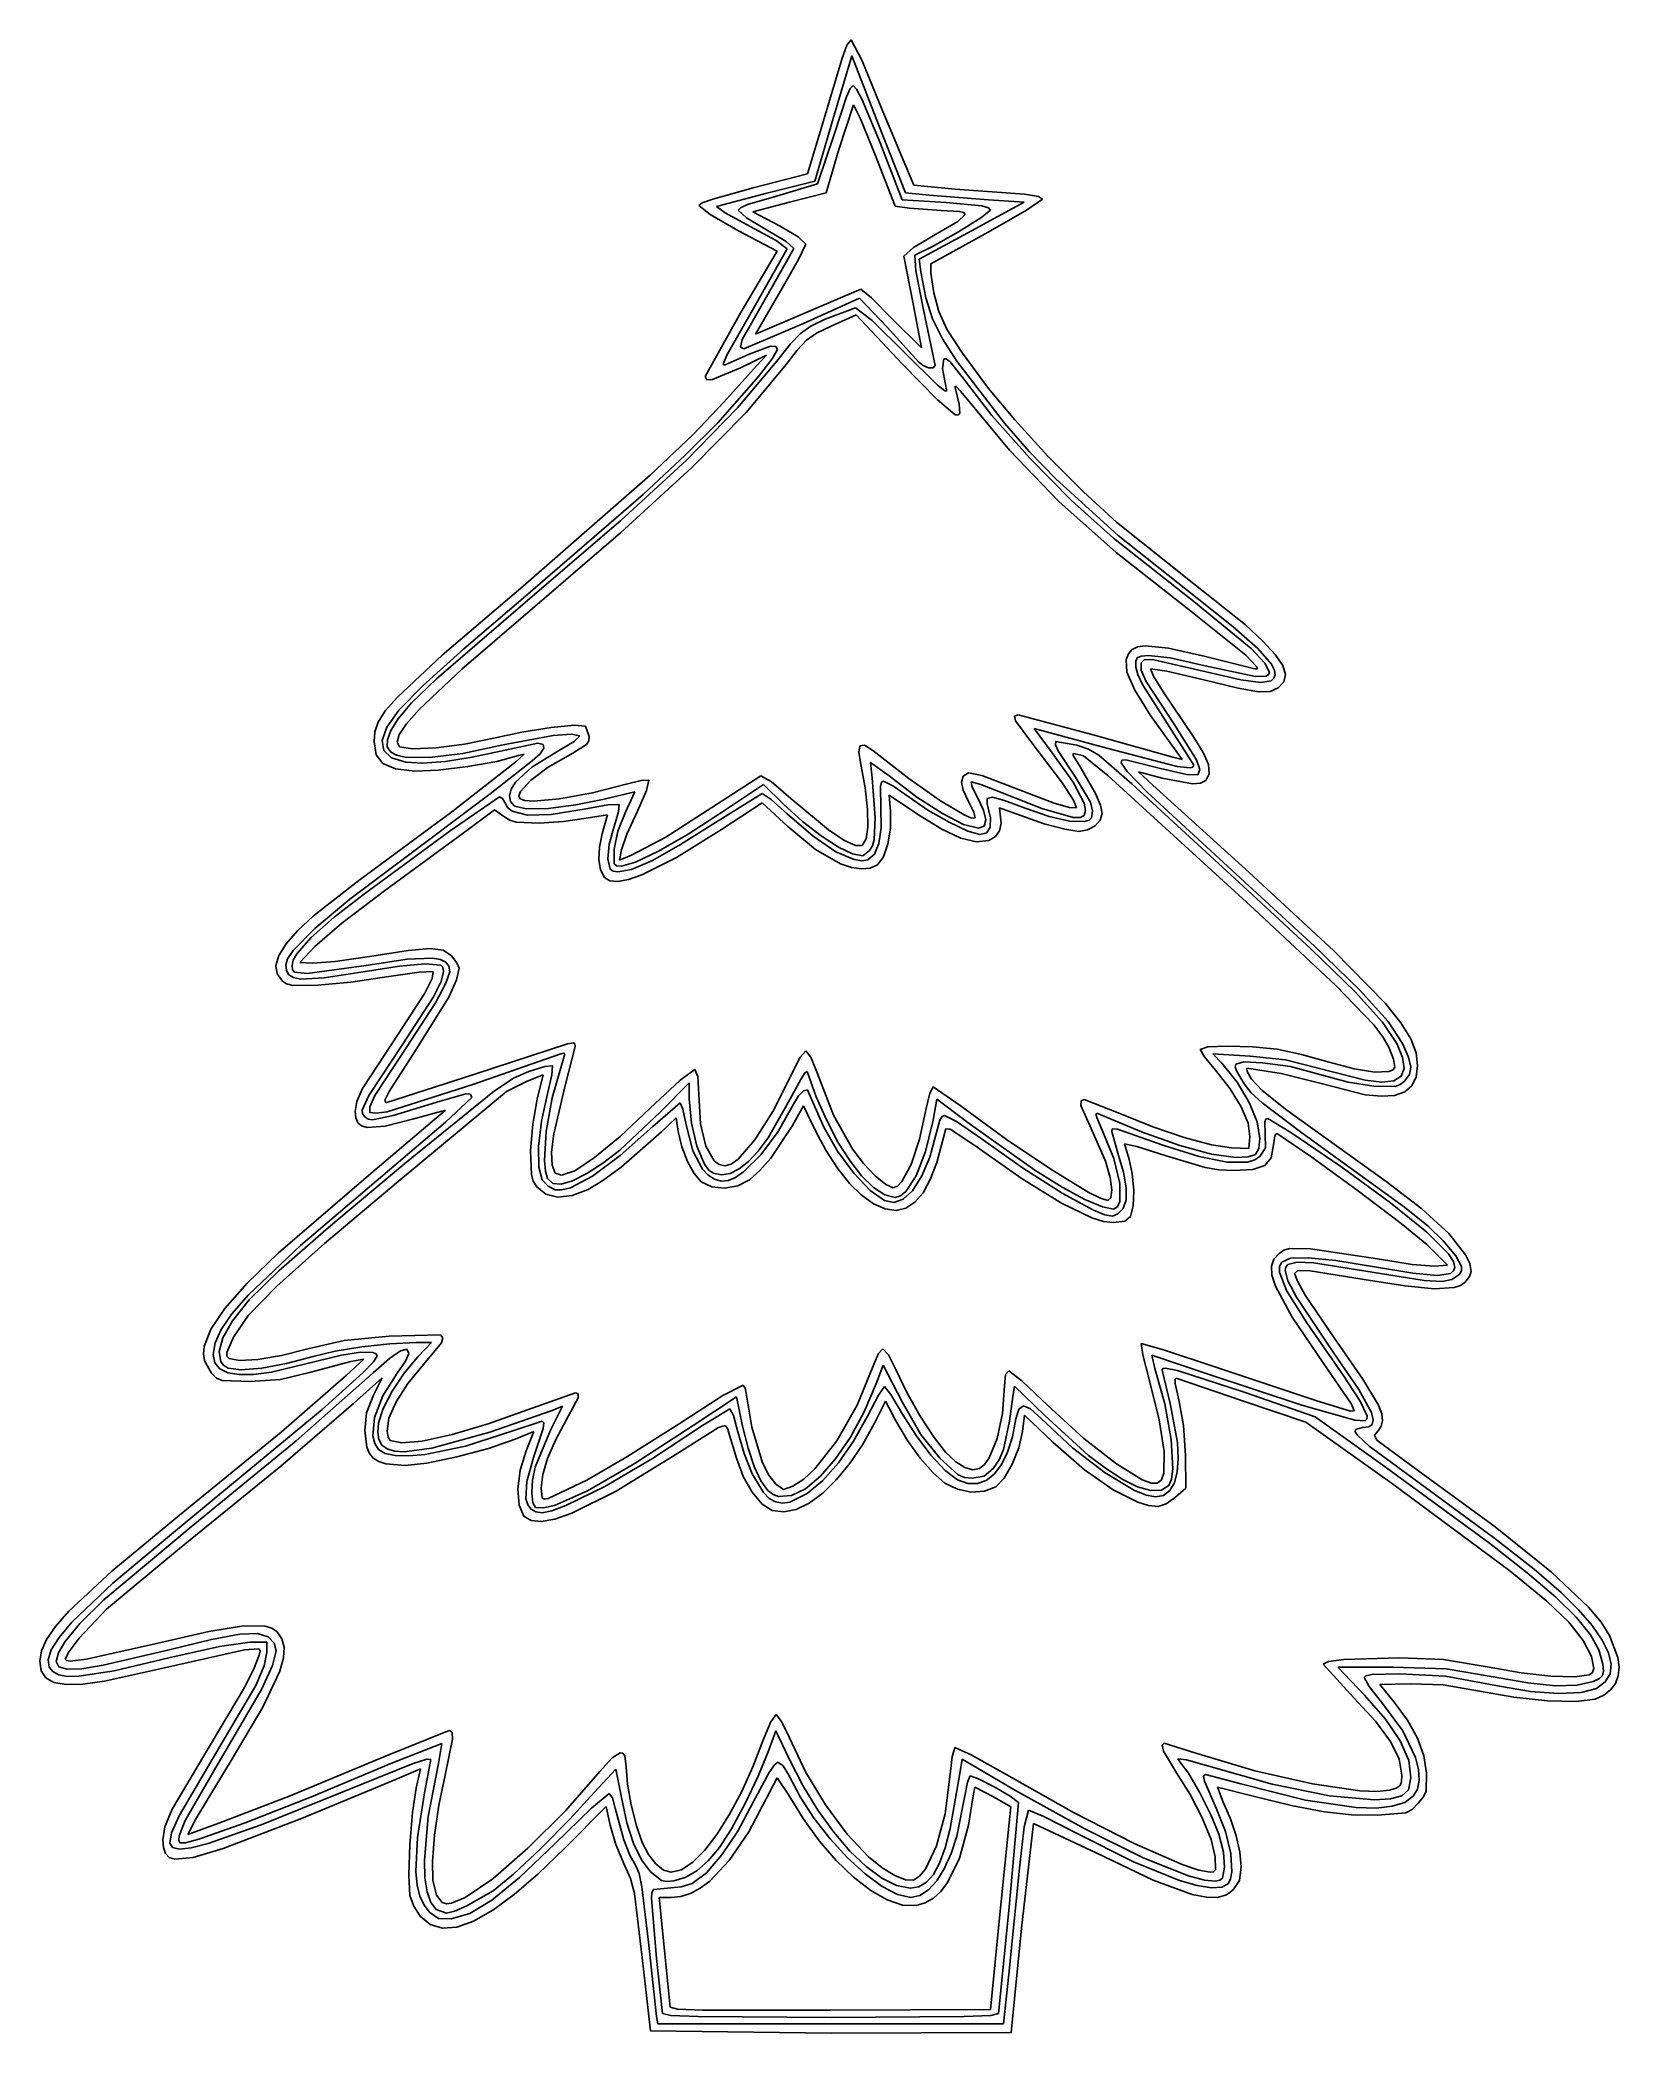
# Model space of a CAD drawing. Extents: x 19 to 161, y 35 to 213.
import ezdxf

# ---------------------------------------------------------------- set-up
doc = ezdxf.new("R2010")
doc.units = 0

msp = doc.modelspace()

# ---------------------------------------------------------------- linework, layer by layer
at = {"layer": 'Layer 1', "color": 1}
for p, q in [((91.291108, 211.737222), (91.71808, 212.883309)), ((91.71808, 212.883309), (92.09823, 213.36)), ((92.09823, 213.36), (93.077228, 211.474657)), ((89.512617, 205.74), (91.291108, 211.737222)), ((92.144652, 211.917757), (90.490201, 206.314028)), ((94.552228, 205.79499), (92.144652, 211.917757)), ((93.077228, 211.474657), (94.944777, 206.939444)), ((91.666545, 208.2551), (92.023726, 209.021889)), ((92.023726, 209.021889), (92.285213, 209.267778)), ((92.285213, 209.267778), (92.590752, 208.950209)), ((92.590752, 208.950209), (93.090791, 207.995066)), ((90.596206, 204.984078), (91.666545, 208.2551)), ((92.305257, 207.553118), (91.002245, 203.536381)), ((92.942834, 206.304037), (92.305257, 207.553118)), ((93.090791, 207.995066), (94.681229, 204.157428)), ((94.944777, 206.939444), (97.708393, 200.348404)), ((88.194444, 201.365556), (89.512617, 205.74)), ((90.490201, 206.314028), (88.835749, 200.710298)), ((94.251478, 203.08667), (92.942834, 206.304037)), ((96.959804, 199.672222), (94.552228, 205.79499)), ((89.09142, 200.468522), (90.596206, 204.984078)), ((91.002245, 203.536381), (89.858937, 199.672222)), ((94.681229, 204.157428), (96.661111, 199.047077)), ((96.037998, 198.467644), (94.251478, 203.08667)), ((79.711394, 199.115694), (83.326111, 200.128195)), ((83.326111, 200.128195), (88.194444, 201.365556)), ((88.835749, 200.710298), (84.563986, 199.656982)), ((85.422531, 199.374385), (89.09142, 200.468522)), ((97.708393, 200.348404), (101.40891, 199.99001)), ((101.40891, 199.99001), (107.628351, 199.558636)), ((78.457778, 198.526702), (78.775748, 198.763752)), ((79.487381, 197.723332), (78.457778, 198.526702)), ((78.775748, 198.763752), (79.711394, 199.115694)), ((84.563986, 199.656982), (80.034401, 198.457764)), ((80.034401, 198.457764), (80.819254, 197.869899)), ((81.985556, 198.114954), (82.191028, 198.343493)), ((82.731681, 197.43883), (81.985556, 198.114954)), ((82.191028, 198.343493), (82.819897, 198.625015)), ((82.819897, 198.625015), (85.422531, 199.374385)), ((86.574926, 198.825556), (83.290918, 197.978889)), ((89.858937, 199.672222), (86.574926, 198.825556)), ((97.306167, 198.293821), (96.037998, 198.467644)), ((96.661111, 199.047077), (100.612222, 198.795205)), ((99.068235, 199.467357), (96.959804, 199.672222)), ((100.157723, 198.100163), (97.306167, 198.293821)), ((104.377944, 199.044024), (99.068235, 199.467357)), ((101.798209, 198.014316), (100.157723, 198.100163)), ((100.612222, 198.795205), (103.786329, 198.510317)), ((102.192266, 197.904035), (101.798209, 198.014316)), ((102.87622, 196.285556), (107.579222, 198.825556)), ((104.563333, 198.123567), (103.706087, 197.426011)), ((103.786329, 198.510317), (104.395429, 198.34311)), ((107.789927, 198.109883), (104.351667, 196.164358)), ((107.579222, 198.825556), (104.377944, 199.044024)), ((104.395429, 198.34311), (104.563333, 198.123567)), ((107.628351, 199.558636), (108.867228, 199.353458)), ((109.22, 199.114825), (107.789927, 198.109883)), ((108.867228, 199.353458), (109.22, 199.114825)), ((81.962808, 196.303161), (79.487381, 197.723332)), ((80.819254, 197.869899), (83.06829, 196.661411)), ((85.467839, 194.443754), (81.962808, 196.303161)), ((84.525556, 196.37095), (82.731681, 197.43883)), ((83.06829, 196.661411), (85.392982, 195.392826)), ((83.290918, 197.978889), (85.672126, 196.732082)), ((86.293781, 195.320807), (84.525556, 196.37095)), ((85.672126, 196.732082), (87.353853, 195.732601)), ((98.173221, 193.745556), (102.87622, 196.285556)), ((99.786527, 196.0478), (101.635445, 197.114383)), ((101.635445, 197.114383), (102.298394, 197.727806)), ((103.706087, 197.426011), (101.713249, 196.174987)), ((102.298394, 197.727806), (102.192266, 197.904035)), ((82.245031, 189.026244), (85.467839, 194.443754)), ((86.359738, 194.66048), (83.276728, 189.17458)), ((84.508794, 190.370976), (86.978239, 194.68732)), ((85.392982, 195.392826), (86.359738, 194.66048)), ((86.978239, 194.68732), (86.293781, 195.320807)), ((87.353853, 195.732601), (88.053333, 195.080427)), ((88.053333, 195.080427), (87.390111, 193.69228)), ((96.802222, 194.010664), (97.665566, 194.772931)), ((97.665566, 194.772931), (99.786527, 196.0478)), ((99.453168, 194.888583), (97.794197, 194.084883)), ((104.351667, 196.164358), (99.242177, 193.321469)), ((101.713249, 196.174987), (99.453168, 194.888583)), ((87.390111, 193.69228), (85.795556, 190.923333)), ((97.657827, 189.75427), (96.802222, 194.010664)), ((97.794197, 194.084883), (97.88653, 192.682898)), ((97.88653, 192.682898), (98.570308, 189.203835)), ((98.34269, 192.616667), (98.173221, 193.745556)), ((99.242177, 193.321469), (99.2156, 192.468891)), ((85.795556, 190.923333), (83.537778, 187.02786)), ((88.074133, 188.974535), (92.956541, 191.064444)), ((92.956541, 191.064444), (93.931866, 190.272708)), ((98.778605, 190.279822), (98.34269, 192.616667)), ((99.2156, 192.468891), (99.490344, 190.738622)), ((83.276728, 189.17458), (80.99069, 185.197813)), ((82.352436, 186.539299), (84.508794, 190.370976)), ((92.842278, 190.256112), (87.83725, 187.97712)), ((89.760679, 188.35547), (92.487383, 189.383018)), ((92.487383, 189.383018), (93.963985, 188.239253)), ((95.316139, 187.657531), (92.842278, 190.256112)), ((93.931866, 190.272708), (95.790842, 188.369174)), ((98.396258, 185.791074), (97.657827, 189.75427)), ((97.657827, 189.75427), (97.657827, 189.75427)), ((98.570308, 189.203835), (99.624444, 184.216508)), ((99.37371, 188.38586), (98.778605, 190.279822)), ((99.490344, 190.738622), (99.93512, 189.039575)), ((79.022222, 183.244369), (82.245031, 189.026244)), ((87.83725, 187.97712), (82.479444, 185.700173)), ((83.537778, 187.02786), (88.074133, 188.974535)), ((87.556294, 187.091447), (88.476643, 187.727842)), ((88.476643, 187.727842), (89.760679, 188.35547)), ((90.300912, 187.72875), (89.006676, 187.102664)), ((92.546935, 188.749014), (90.300912, 187.72875)), ((96.699761, 184.33284), (92.546935, 188.749014)), ((93.963985, 188.239253), (96.898762, 185.361351)), ((98.15878, 184.533921), (95.316139, 187.657531)), ((95.790842, 188.369174), (98.396258, 185.791074)), ((100.26048, 186.606388), (99.37371, 188.38586)), ((99.93512, 189.039575), (100.684725, 187.425628)), ((100.684725, 187.425628), (102.065737, 185.32785)), ((82.184517, 185.86995), (82.352436, 186.539299)), ((82.479444, 185.700173), (82.184517, 185.86995)), ((82.973333, 185.249165), (84.869765, 185.943014)), ((84.869765, 185.943014), (85.35137, 185.925217)), ((85.513333, 185.662878), (85.035692, 184.828602)), ((85.35137, 185.925217), (85.513333, 185.662878)), ((85.437969, 184.60479), (86.65746, 186.149394)), ((87.264586, 185.602507), (86.155742, 184.159243)), ((86.65746, 186.149394), (87.556294, 187.091447)), ((88.104732, 186.488782), (87.264586, 185.602507)), ((89.006676, 187.102664), (88.104732, 186.488782)), ((101.571388, 184.613014), (100.26048, 186.606388)), ((82.183865, 184.020034), (79.681257, 182.957442)), ((80.99069, 185.197813), (80.668163, 184.419522)), ((80.668163, 184.419522), (80.684104, 184.277551)), ((80.684104, 184.277551), (80.807546, 184.279278)), ((80.696026, 180.931797), (83.654968, 184.231701)), ((80.807546, 184.279278), (82.973333, 185.249165)), ((81.916931, 180.427906), (85.437969, 184.60479)), ((84.516776, 185.160071), (82.183865, 184.020034)), ((86.155742, 184.159243), (82.691034, 180.024344)), ((83.654968, 184.231701), (84.516776, 185.160071)), ((85.035692, 184.828602), (83.793068, 183.222983)), ((99.794491, 181.186042), (96.699761, 184.33284)), ((96.898762, 185.361351), (99.829482, 182.46297)), ((98.537343, 184.211232), (98.15878, 184.533921)), ((98.15878, 184.533921), (98.15878, 184.533921)), ((99.024548, 184.025485), (98.537343, 184.211232)), ((99.445285, 184.014603), (99.024548, 184.025485)), ((99.624444, 184.216508), (99.445285, 184.014603)), ((100.28044, 183.963548), (100.385974, 184.804377)), ((100.638054, 182.033333), (100.28044, 183.963548)), ((100.385974, 184.804377), (100.614387, 184.817998)), ((100.614387, 184.817998), (100.960945, 184.561345)), ((100.960945, 184.561345), (102.011644, 183.239977)), ((105.820226, 179.06949), (101.571388, 184.613014)), ((102.065737, 185.32785), (104.404736, 182.177315)), ((79.170559, 182.944302), (79.022222, 183.244369)), ((79.681257, 182.957442), (79.170559, 182.944302)), ((83.793068, 183.222983), (80.154684, 179.0968)), ((99.829482, 182.46297), (100.484364, 181.952617)), ((100.484364, 181.952617), (100.622024, 181.920724)), ((100.622024, 181.920724), (100.638054, 182.033333)), ((101.508354, 182.351753), (101.413911, 182.382426)), ((101.413911, 182.382426), (101.419299, 182.265041)), ((101.419299, 182.265041), (101.760539, 180.759032)), ((101.929737, 181.894824), (101.508354, 182.351753)), ((102.011644, 183.239977), (104.705174, 179.739434)), ((104.404736, 182.177315), (106.740835, 179.34619)), ((77.348291, 175.761117), (81.916931, 180.427906)), ((77.952036, 178.061394), (80.696026, 180.931797)), ((101.403381, 179.821767), (99.794491, 181.186042)), ((101.760539, 180.759032), (101.830589, 179.913975)), ((106.259616, 176.651974), (101.929737, 181.894824)), ((80.154684, 179.0968), (77.251248, 176.197944)), ((82.691034, 180.024344), (77.840911, 175.101339)), ((101.690391, 179.803284), (101.403381, 179.821767)), ((101.830589, 179.913975), (101.690391, 179.803284)), ((104.705174, 179.739434), (108.084316, 175.926408)), ((108.047651, 176.533563), (105.820226, 179.06949)), ((106.740835, 179.34619), (109.713585, 176.105578)), ((74.102161, 174.418597), (77.952036, 178.061394)), ((110.676835, 172.060494), (106.259616, 176.651974)), ((77.840911, 175.101339), (71.44899, 169.240218)), ((71.466135, 170.347945), (77.348291, 175.761117)), ((77.251248, 176.197944), (73.467269, 172.692666)), ((110.438966, 174.060881), (108.047651, 176.533563)), ((108.084316, 175.926408), (111.819835, 172.15201)), ((109.713585, 176.105578), (112.893782, 172.904803)), ((62.724778, 164.486404), (74.102161, 174.418597)), ((115.998917, 169.023318), (110.438966, 174.060881)), ((73.467269, 172.692666), (62.952359, 163.587574)), ((115.830627, 167.499543), (110.676835, 172.060494)), ((111.819835, 172.15201), (115.5825, 168.767351)), ((112.893782, 172.904803), (115.852222, 170.193188)), ((64.004551, 163.931913), (71.466135, 170.347945)), ((115.852222, 170.193188), (122.766667, 164.693417)), ((71.44899, 169.240218), (63.358889, 162.290969)), ((115.5825, 168.767351), (122.767838, 163.092802)), ((123.071385, 163.392931), (115.998917, 169.023318)), ((122.370226, 162.348283), (115.830627, 167.499543)), ((55.499961, 158.296328), (62.724778, 164.486404)), ((122.766667, 164.693417), (127.390174, 161.001452)), ((54.992535, 156.182277), (64.004551, 163.931913)), ((62.952359, 163.587574), (57.434441, 158.881023)), ((127.423241, 158.295695), (122.370226, 162.348283)), ((122.767838, 163.092802), (127.903326, 158.894197)), ((126.292831, 160.84843), (123.071385, 163.392931)), ((63.358889, 162.290969), (57.260613, 157.048611)), ((128.489728, 158.900211), (126.292831, 160.84843)), ((127.390174, 161.001452), (128.960208, 159.568021)), ((57.434441, 158.881023), (53.782295, 155.60126)), ((116.923552, 158.42022), (117.2507, 158.799537)), ((117.2507, 158.799537), (117.739135, 159.038818)), ((117.739135, 159.038818), (118.423406, 159.139447)), ((118.423406, 159.139447), (120.517657, 158.930273)), ((120.517657, 158.930273), (123.809847, 158.183078)), ((127.903326, 158.894197), (129.137877, 157.593883)), ((129.722732, 157.488864), (128.489728, 158.900211)), ((128.960208, 159.568021), (130.066785, 158.37139)), ((51.486981, 154.557971), (55.499961, 158.296328)), ((57.260613, 157.048611), (53.430452, 153.426032)), ((116.72314, 157.899484), (116.923552, 158.42022)), ((116.790474, 156.782438), (116.72314, 157.899484)), ((117.709843, 158.066222), (117.588695, 157.767384)), ((117.588695, 157.767384), (117.592833, 157.216255)), ((117.592833, 157.216255), (117.750156, 156.566146)), ((118.053091, 158.203735), (117.709843, 158.066222)), ((118.715248, 158.270885), (118.053091, 158.203735)), ((118.066278, 157.608939), (118.357895, 157.901804)), ((118.068074, 156.965973), (118.066278, 157.608939)), ((118.500506, 155.939082), (118.068074, 156.965973)), ((118.357895, 157.901804), (119.197336, 157.893812)), ((120.654812, 158.050627), (118.715248, 158.270885)), ((120.361302, 156.862312), (118.892218, 157.086292)), ((118.892218, 157.086292), (119.157056, 156.409899)), ((119.197336, 157.893812), (124.253856, 156.728504)), ((123.795248, 157.353708), (120.654812, 158.050627)), ((128.280835, 156.399388), (123.795248, 157.353708)), ((123.809847, 158.183078), (128.2393, 157.070188)), ((128.392033, 157.301548), (127.423241, 158.295695)), ((128.2393, 157.070188), (128.45975, 157.087019)), ((128.45975, 157.087019), (128.392033, 157.301548)), ((129.137877, 157.593883), (129.54, 156.773632)), ((129.996728, 156.965951), (129.722732, 157.488864)), ((130.052496, 156.554977), (129.996728, 156.965951)), ((130.066785, 158.37139), (130.733173, 157.382882)), ((130.733173, 157.382882), (130.982638, 156.573821)), ((53.782295, 155.60126), (51.610613, 153.38464)), ((52.745451, 154.031332), (54.992535, 156.182277)), ((117.488296, 155.158077), (116.790474, 156.782438)), ((117.750156, 156.566146), (118.203815, 155.624541)), ((118.203815, 155.624541), (120.203389, 152.499619)), ((120.939193, 152.20306), (118.500506, 155.939082)), ((119.157056, 156.409899), (120.024054, 155.013937)), ((123.663095, 156.093547), (120.361302, 156.862312)), ((126.730342, 155.351418), (123.663095, 156.093547)), ((124.253856, 156.728504), (126.990783, 156.100348)), ((128.567415, 155.01669), (126.730342, 155.351418)), ((126.990783, 156.100348), (128.746266, 155.865729)), ((129.247337, 156.427143), (128.280835, 156.399388)), ((128.746266, 155.865729), (129.705204, 156.019117)), ((129.4696, 156.561383), (129.247337, 156.427143)), ((129.54, 156.773632), (129.4696, 156.561383)), ((130.323869, 155.379335), (129.617522, 155.041837)), ((129.705204, 156.019117), (129.94375, 156.239584)), ((129.94375, 156.239584), (130.052496, 156.554977)), ((130.838448, 155.915531), (130.323869, 155.379335)), ((130.982638, 156.573821), (130.838448, 155.915531)), ((50.39527, 153.30584), (51.486981, 154.557971)), ((51.537181, 152.60524), (52.745451, 154.031332)), ((53.430452, 153.426032), (52.295423, 152.148619)), ((118.880518, 152.907926), (117.488296, 155.158077)), ((120.024054, 155.013937), (122.748819, 151.003573)), ((129.617522, 155.041837), (128.567415, 155.01669)), ((49.462088, 151.430976), (49.758927, 152.303821)), ((49.758927, 152.303821), (50.39527, 153.30584)), ((50.534085, 151.867517), (50.115657, 150.66982)), ((51.610613, 153.38464), (50.534085, 151.867517)), ((50.898193, 151.557534), (51.537181, 152.60524)), ((52.295423, 152.148619), (51.642833, 151.187904)), ((62.617725, 151.416274), (65.24366, 151.840726)), ((65.24366, 151.840726), (67.318853, 152.036698)), ((67.318853, 152.036698), (68.312132, 151.934091)), ((68.312132, 151.934091), (68.642444, 151.014605)), ((106.729341, 152.837126), (107.059041, 152.964444)), ((106.803101, 152.415917), (106.729341, 152.837126)), ((108.275205, 150.45629), (106.803101, 152.415917)), ((107.059041, 152.964444), (113.761819, 151.166088)), ((114.980703, 149.992811), (108.472433, 151.746506)), ((108.472433, 151.746506), (110.07902, 149.567584)), ((121.031048, 149.913509), (118.880518, 152.907926)), ((120.203389, 152.499619), (122.766667, 148.459475)), ((123.021609, 148.937879), (120.939193, 152.20306)), ((49.388889, 150.566366), (49.462088, 151.430976)), ((49.572106, 149.384758), (49.388889, 150.566366)), ((50.115657, 150.66982), (50.250568, 149.764878)), ((50.576461, 150.088186), (50.57948, 150.725487)), ((50.884557, 149.624714), (50.576461, 150.088186)), ((50.57948, 150.725487), (50.898193, 151.557534)), ((51.642833, 151.187904), (51.444486, 150.514471)), ((51.444486, 150.514471), (51.672185, 150.098904)), ((51.672185, 150.098904), (52.822315, 149.91334)), ((52.822315, 149.91334), (54.936998, 150.004703)), ((54.936998, 150.004703), (57.494284, 150.326802)), ((60.96, 150.284177), (57.33464, 149.508328)), ((57.494284, 150.326802), (59.972222, 150.833444)), ((59.972222, 150.833444), (62.617725, 151.416274)), ((60.705148, 149.725826), (64.045033, 150.424444)), ((65.438015, 151.109072), (60.96, 150.284177)), ((64.045033, 150.424444), (64.516676, 150.30651)), ((64.580885, 149.978925), (64.250347, 149.481013)), ((64.516676, 150.30651), (64.580885, 149.978925)), ((67.071831, 151.225919), (65.438015, 151.109072)), ((65.854013, 149.723306), (67.300894, 150.584841)), ((67.813005, 151.088299), (67.071831, 151.225919)), ((68.413395, 150.320343), (67.17547, 149.539452)), ((67.300894, 150.584841), (67.813005, 151.088299)), ((68.620717, 150.644804), (68.413395, 150.320343)), ((68.642444, 151.014605), (68.620717, 150.644804)), ((92.777358, 149.582475), (92.870135, 150.202119)), ((92.870135, 150.202119), (93.284489, 150.252012)), ((93.284489, 150.252012), (94.039109, 149.756831)), ((111.025954, 146.837442), (108.275205, 150.45629)), ((110.389106, 150.280678), (110.408277, 150.577908)), ((110.662891, 149.676105), (110.389106, 150.280678)), ((110.408277, 150.577908), (112.304909, 150.243678)), ((112.304909, 150.243678), (113.335508, 149.895781)), ((113.335508, 149.895781), (114.279812, 149.355787)), ((113.761819, 151.166088), (120.908166, 149.173486)), ((121.277575, 148.335362), (114.980703, 149.992811)), ((121.730776, 148.979238), (121.031048, 149.913509)), ((122.748819, 151.003573), (123.613113, 149.600422)), ((50.18187, 148.59457), (49.572106, 149.384758)), ((51.308347, 148.130673), (50.18187, 148.59457)), ((50.250568, 149.764878), (50.953355, 149.1259)), ((51.410466, 149.344976), (50.884557, 149.624714)), ((50.953355, 149.1259), (52.238554, 148.726093)), ((53.041702, 147.927941), (51.308347, 148.130673)), ((52.176146, 149.170692), (51.410466, 149.344976)), ((54.366431, 149.134532), (52.176146, 149.170692)), ((52.238554, 148.726093), (53.728171, 148.643871)), ((53.728171, 148.643871), (55.772831, 148.799266)), ((57.33464, 149.508328), (54.366431, 149.134532)), ((57.776166, 148.327565), (55.125476, 148.00711)), ((55.772831, 148.799266), (58.167001, 149.168008)), ((56.341361, 144.297624), (62.088889, 148.744946)), ((60.376373, 148.79649), (57.776166, 148.327565)), ((58.167001, 149.168008), (60.705148, 149.725826)), ((63.53775, 148.852103), (59.798306, 145.883909)), ((62.308698, 149.321071), (60.376373, 148.79649)), ((62.048816, 146.926008), (63.520556, 148.285391)), ((62.088889, 148.744946), (62.816673, 149.438162)), ((62.816673, 149.438162), (62.308698, 149.321071)), ((64.988389, 148.269516), (63.380333, 147.079856)), ((63.520556, 148.285391), (65.854013, 149.723306)), ((64.250347, 149.481013), (63.53775, 148.852103)), ((67.17547, 149.539452), (64.988389, 148.269516)), ((92.987467, 148.368405), (92.777358, 149.582475)), ((93.354759, 146.421631), (92.987467, 148.368405)), ((95.49649, 147.502409), (93.839247, 148.683461)), ((93.839247, 148.683461), (93.9922, 147.32)), ((94.039109, 149.756831), (97.253489, 147.254183)), ((110.07902, 149.567584), (111.984824, 146.939659)), ((112.183858, 147.374387), (110.662891, 149.676105)), ((112.159768, 149.484763), (111.980757, 149.50092)), ((111.980757, 149.50092), (111.985535, 149.330626)), ((111.985535, 149.330626), (112.574265, 148.354872)), ((112.902625, 149.295556), (112.159768, 149.484763)), ((112.574265, 148.354872), (113.968485, 145.938079)), ((115.089028, 147.531667), (112.902625, 149.295556)), ((114.279812, 149.355787), (117.218968, 146.775297)), ((116.275556, 148.652986), (116.320851, 148.911646)), ((116.793456, 147.881947), (116.275556, 148.652986)), ((116.320851, 148.911646), (116.689432, 148.948684)), ((116.689432, 148.948684), (119.792615, 148.163641)), ((119.792615, 148.163641), (122.111395, 147.62605)), ((120.908166, 149.173486), (121.730776, 148.979238)), ((122.451569, 148.208503), (121.277575, 148.335362)), ((122.695039, 148.290982), (122.451569, 148.208503)), ((122.766667, 148.459475), (122.695039, 148.290982)), ((123.300119, 148.080766), (123.021609, 148.937879)), ((123.144509, 147.584953), (123.300119, 148.080766)), ((123.613113, 149.600422), (124.075163, 148.508984)), ((124.075163, 148.508984), (124.146614, 147.687503)), ((55.125476, 148.00711), (53.041702, 147.927941)), ((61.50441, 145.728373), (61.656595, 146.30177)), ((61.656595, 146.30177), (62.048816, 146.926008)), ((63.380333, 147.079856), (62.493015, 146.09402)), ((68.931774, 145.986868), (71.946251, 146.772574)), ((71.946251, 146.772574), (73.29457, 147.100937)), ((73.29457, 147.100937), (73.988913, 147.103976)), ((73.988913, 147.103976), (73.781561, 146.19951)), ((80.549346, 145.2716), (84.005908, 147.517352)), ((84.243333, 146.735478), (80.574444, 144.272214)), ((84.005908, 147.517352), (84.945186, 146.989379)), ((86.077778, 144.937299), (84.243333, 146.735478)), ((84.945186, 146.989379), (86.710743, 145.472446)), ((93.564308, 144.517866), (93.354759, 146.421631)), ((93.9922, 147.32), (94.249931, 143.752931)), ((94.714521, 146.554452), (94.806845, 146.930071)), ((94.753724, 144.68449), (94.714521, 146.554452)), ((94.806845, 146.930071), (94.984062, 147.037778)), ((94.984062, 147.037778), (95.814414, 146.610447)), ((97.984812, 145.609983), (95.49649, 147.502409)), ((95.814414, 146.610447), (97.281165, 145.583035)), ((97.253489, 147.254183), (100.09709, 145.254305)), ((101.975052, 146.948486), (102.132846, 147.461199)), ((102.12024, 146.228007), (101.975052, 146.948486)), ((102.132846, 147.461199), (102.593812, 147.784701)), ((102.593812, 147.784701), (103.793647, 147.528193)), ((103.713187, 146.730748), (102.833782, 146.954522)), ((102.833782, 146.954522), (102.939122, 146.479169)), ((102.939122, 146.479169), (103.409564, 145.553472)), ((105.61033, 145.975564), (103.713187, 146.730748)), ((103.793647, 147.528193), (106.057435, 146.673212)), ((106.057435, 146.673212), (110.270744, 145.063276)), ((111.990184, 145.338555), (111.025954, 146.837442)), ((111.984824, 146.939659), (112.953557, 145.045791)), ((113.51254, 145.144148), (112.183858, 147.374387)), ((128.165524, 135.584741), (115.089028, 147.531667)), ((118.609124, 146.046404), (116.793456, 147.881947)), ((117.218968, 146.775297), (127.574291, 137.271709)), ((119.944444, 147.306863), (117.827778, 147.848495)), ((117.827778, 147.848495), (119.110616, 146.667025)), ((119.110616, 146.667025), (127.718394, 138.858337)), ((122.639165, 146.787873), (119.944444, 147.306863)), ((122.111395, 147.62605), (123.144509, 147.584953)), ((123.378611, 146.840467), (122.639165, 146.787873)), ((123.839111, 147.094222), (123.378611, 146.840467)), ((124.146614, 147.687503), (123.839111, 147.094222)), ((59.798306, 145.883909), (51.505556, 139.67845)), ((56.198934, 142.568354), (60.624915, 145.626667)), ((60.168115, 144.474173), (57.812392, 142.709333)), ((61.011085, 143.850975), (60.168115, 144.474173)), ((60.624915, 145.626667), (60.883338, 145.473442)), ((60.883338, 145.473442), (61.087516, 145.105052)), ((61.087516, 145.105052), (61.327116, 144.670891)), ((61.327116, 144.670891), (61.740765, 144.341125)), ((61.600461, 145.216217), (61.50441, 145.728373)), ((61.952951, 144.775705), (61.600461, 145.216217)), ((63.021799, 144.537832), (61.952951, 144.775705)), ((62.493015, 146.09402), (62.363919, 145.716144)), ((62.363919, 145.716144), (62.46815, 145.435554)), ((62.46815, 145.435554), (62.879886, 145.283361)), ((62.879886, 145.283361), (63.648534, 145.241593)), ((64.997811, 144.590277), (63.021799, 144.537832)), ((63.648534, 145.241593), (65.984472, 145.450953)), ((67.460933, 144.898877), (64.997811, 144.590277)), ((65.246068, 144.057081), (68.186294, 144.529818)), ((65.984472, 145.450953), (68.931774, 145.986868)), ((69.991111, 145.429467), (67.460933, 144.898877)), ((68.186294, 144.529818), (70.331388, 144.899105)), ((72.726194, 146.081366), (69.991111, 145.429467)), ((70.331388, 144.899105), (71.326954, 144.949345)), ((71.326954, 144.949345), (71.265595, 144.29654)), ((71.901423, 144.263209), (72.726194, 146.081366)), ((73.781561, 146.19951), (72.961971, 144.346004)), ((75.494444, 142.012348), (80.549346, 145.2716)), ((79.945478, 143.328331), (84.144493, 145.908889)), ((84.122675, 145.092126), (80.492498, 142.691798)), ((86.420475, 142.957426), (84.122675, 145.092126)), ((84.144493, 145.908889), (84.924962, 145.380785)), ((84.924962, 145.380785), (86.362684, 144.111088)), ((87.736343, 143.431506), (86.077778, 144.937299)), ((86.710743, 145.472446), (90.055251, 142.661496)), ((93.598255, 142.914338), (93.564308, 144.517866)), ((94.775037, 142.852668), (94.753724, 144.68449)), ((98.123163, 144.018979), (95.496894, 145.774935)), ((95.496894, 145.774935), (95.618314, 144.310749)), ((97.281165, 145.583035), (98.97469, 144.435836)), ((100.264968, 144.129276), (97.984812, 145.609983)), ((100.09709, 145.254305), (102.199681, 144.000722)), ((102.56822, 145.281204), (102.12024, 146.228007)), ((103.072843, 144.255341), (102.56822, 145.281204)), ((103.409564, 145.553472), (103.94562, 144.446748)), ((104.260423, 145.487468), (104.739001, 145.598413)), ((104.270979, 144.991667), (104.260423, 145.487468)), ((104.564955, 143.755699), (104.270979, 144.991667)), ((104.739001, 145.598413), (105.836696, 145.309856)), ((106.036731, 144.400281), (105.379929, 144.654899)), ((105.379929, 144.654899), (105.432327, 144.085968)), ((109.173558, 144.573575), (105.61033, 145.975564)), ((105.836696, 145.309856), (107.683489, 144.60715)), ((107.683489, 144.60715), (109.818091, 143.867979)), ((111.971901, 143.789617), (109.173558, 144.573575)), ((110.270744, 145.063276), (111.652798, 144.667977)), ((111.652798, 144.667977), (112.274985, 144.636465)), ((112.274985, 144.636465), (111.990184, 145.338555)), ((112.953557, 145.045791), (113.078092, 144.399862)), ((113.705875, 144.376017), (113.51254, 145.144148)), ((113.968485, 145.938079), (114.408261, 144.88435)), ((114.408261, 144.88435), (114.576025, 144.145)), ((127.705556, 137.671714), (118.609124, 146.046404)), ((48.019245, 138.128369), (56.341361, 144.297624)), ((57.812392, 142.709333), (50.43286, 137.302271)), ((61.529859, 143.530207), (61.011085, 143.850975)), ((62.116328, 143.346347), (61.529859, 143.530207)), ((61.740765, 144.341125), (63.112253, 143.992993)), ((64.158693, 143.265378), (62.116328, 143.346347)), ((63.112253, 143.992993), (65.246068, 144.057081)), ((66.345939, 143.415845), (64.158693, 143.265378)), ((68.368333, 143.724805), (66.345939, 143.415845)), ((70.273333, 144.012864), (68.368333, 143.724805)), ((69.819128, 142.316683), (70.273333, 144.012864)), ((70.869573, 142.97553), (70.440657, 141.378653)), ((71.265595, 144.29654), (70.869573, 142.97553)), ((71.226185, 142.554388), (71.901423, 144.263209)), ((72.961971, 144.346004), (72.023021, 142.28597)), ((80.492498, 142.691798), (76.471473, 140.201611)), ((76.829166, 141.348103), (79.945478, 143.328331)), ((80.574444, 144.272214), (77.4955, 142.292962)), ((86.362684, 144.111088), (88.689934, 142.098243)), ((88.920545, 140.91141), (86.420475, 142.957426)), ((89.412678, 142.122393), (87.736343, 143.431506)), ((93.43874, 141.868274), (93.598255, 142.914338)), ((94.249931, 143.752931), (94.154967, 141.794927)), ((94.586977, 141.450481), (94.775037, 142.852668)), ((95.610957, 142.829483), (95.381637, 141.410202)), ((95.618314, 144.310749), (95.610957, 142.829483)), ((100.206444, 142.740329), (98.123163, 144.018979)), ((98.97469, 144.435836), (100.858027, 143.356096)), ((101.927812, 141.93925), (100.206444, 142.740329)), ((102.163012, 143.162194), (100.264968, 144.129276)), ((100.858027, 143.356096), (102.533539, 142.554066)), ((103.505, 142.810642), (102.163012, 143.162194)), ((102.199681, 144.000722), (102.857402, 143.729893)), ((102.857402, 143.729893), (103.191033, 143.73696)), ((103.191033, 143.73696), (103.072843, 144.255341)), ((103.995614, 143.009918), (103.505, 142.810642)), ((103.94562, 144.446748), (104.141728, 143.577092)), ((104.141728, 143.577092), (103.995614, 143.009918)), ((104.236454, 142.401275), (104.555177, 142.899371)), ((104.555177, 142.899371), (104.564955, 143.755699)), ((105.529843, 143.267454), (105.387867, 142.584685)), ((105.432327, 144.085968), (105.529843, 143.267454)), ((109.378289, 143.202981), (106.036731, 144.400281)), ((111.230954, 142.718818), (109.378289, 143.202981)), ((109.818091, 143.867979), (111.654364, 143.459958)), ((112.480124, 142.522222), (111.230954, 142.718818)), ((111.654364, 143.459958), (112.989053, 143.412294)), ((112.590636, 143.761482), (111.971901, 143.789617)), ((112.958242, 143.968328), (112.590636, 143.761482)), ((113.078092, 144.399862), (112.958242, 143.968328)), ((112.989053, 143.412294), (113.404787, 143.532725)), ((113.93188, 143.02692), (113.259003, 142.660772)), ((113.404787, 143.532725), (113.618905, 143.754198)), ((113.618905, 143.754198), (113.705875, 144.376017)), ((114.402854, 143.546413), (113.93188, 143.02692)), ((114.576025, 144.145), (114.402854, 143.546413)), ((48.542222, 136.957816), (56.198934, 142.568354)), ((69.520887, 140.019183), (69.569317, 141.1235)), ((69.569317, 141.1235), (69.819128, 142.316683)), ((70.440657, 141.378653), (70.324839, 140.086563)), ((70.884443, 139.617769), (70.895281, 140.954032)), ((70.895281, 140.954032), (71.226185, 142.554388)), ((70.895281, 140.954032), (70.895281, 140.954032)), ((72.023021, 142.28597), (71.5287, 140.884958)), ((72.43495, 140.403673), (75.494444, 142.012348)), ((74.308782, 139.937233), (76.829166, 141.348103)), ((77.4955, 142.292962), (74.843123, 140.759888)), ((75.494444, 142.012348), (75.494444, 142.012348)), ((88.689934, 142.098243), (90.717328, 140.716278)), ((91.15304, 139.636614), (88.920545, 140.91141)), ((90.958549, 141.11646), (89.412678, 142.122393)), ((90.055251, 142.661496), (91.437695, 141.749303)), ((92.225721, 140.520211), (90.958549, 141.11646)), ((91.437695, 141.749303), (92.498113, 141.259735)), ((92.498113, 141.259735), (93.06889, 141.264209)), ((93.06889, 141.264209), (93.43874, 141.868274)), ((93.999355, 141.235799), (93.748552, 140.821512)), ((94.154967, 141.794927), (93.999355, 141.235799)), ((94.193578, 140.49429), (94.586977, 141.450481)), ((95.381637, 141.410202), (94.979184, 140.252114)), ((103.32225, 141.602972), (101.927812, 141.93925)), ((102.533539, 142.554066), (103.603592, 142.24)), ((104.424745, 141.718724), (103.32225, 141.602972)), ((103.603592, 142.24), (104.236454, 142.401275)), ((105.016226, 142.060746), (104.424745, 141.718724)), ((105.387867, 142.584685), (105.016226, 142.060746)), ((113.259003, 142.660772), (112.480124, 142.522222)), ((51.505556, 139.67845), (47.234233, 136.479691)), ((69.669797, 139.08565), (69.520887, 140.019183)), ((70.324839, 140.086563), (70.534363, 139.16381)), ((70.534363, 139.16381), (70.788005, 138.986508)), ((71.098582, 139.444767), (70.884443, 139.617769)), ((71.535846, 139.417778), (71.098582, 139.444767)), ((71.5287, 140.884958), (71.35101, 139.953249)), ((71.35101, 139.953249), (72.43495, 140.403673)), ((72.796756, 139.769368), (71.535846, 139.417778)), ((72.423524, 139.115584), (74.308782, 139.937233)), ((74.843123, 140.759888), (72.796756, 139.769368)), ((76.471473, 140.201611), (73.366436, 138.649711)), ((90.717328, 140.716278), (92.376447, 140.004061)), ((92.140597, 139.300435), (91.15304, 139.636614)), ((93.02724, 139.171474), (92.140597, 139.300435)), ((93.156275, 140.340634), (92.225721, 140.520211)), ((92.376447, 140.004061), (93.046523, 139.911253)), ((93.801631, 139.254537), (93.02724, 139.171474)), ((93.046523, 139.911253), (93.598873, 140.000457)), ((93.748552, 140.821512), (93.156275, 140.340634)), ((93.598873, 140.000457), (94.193578, 140.49429)), ((94.452429, 139.554427), (93.801631, 139.254537)), ((94.979184, 140.252114), (94.452429, 139.554427)), ((43.967204, 134.962377), (48.019245, 138.128369)), ((70.01201, 138.404817), (69.669797, 139.08565)), ((70.485248, 138.105236), (70.01201, 138.404817)), ((71.204309, 138.047109), (70.485248, 138.105236)), ((70.788005, 138.986508), (71.212586, 138.903019)), ((72.165826, 138.229059), (71.204309, 138.047109)), ((71.212586, 138.903019), (72.423524, 139.115584)), ((73.366436, 138.649711), (72.165826, 138.229059)), ((133.576883, 132.262661), (127.705556, 137.671714)), ((127.718394, 138.858337), (135.317805, 131.835835)), ((47.234233, 136.479691), (44.090892, 133.855219)), ((45.805843, 134.861702), (48.542222, 136.957816)), ((50.43286, 137.302271), (46.495229, 134.311352)), ((127.574291, 137.271709), (133.287746, 132.006845)), ((135.489543, 128.735293), (128.165524, 135.584741)), ((44.090892, 133.855219), (42.150161, 131.872657)), ((42.545196, 133.632375), (43.967204, 134.962377)), ((43.765873, 133.0487), (45.805843, 134.861702)), ((46.495229, 134.311352), (44.08286, 132.235025)), ((40.873155, 131.43089), (41.51625, 132.458377)), ((41.51625, 132.458377), (42.545196, 133.632375)), ((42.4913, 131.58697), (43.765873, 133.0487)), ((44.08286, 132.235025), (42.756667, 130.81)), ((52.434755, 131.878408), (54.421438, 132.054037)), ((54.421438, 132.054037), (55.57633, 131.88982)), ((133.287746, 132.006845), (137.219132, 128.17287)), ((137.626868, 128.311765), (133.576883, 132.262661)), ((40.608701, 130.540422), (40.873155, 131.43089)), ((40.715678, 129.777478), (40.608701, 130.540422)), ((41.654095, 131.143226), (41.486667, 130.599632)), ((41.486667, 130.599632), (41.550552, 130.086904)), ((42.150161, 131.872657), (41.654095, 131.143226)), ((42.051111, 130.544672), (42.162596, 131.009132)), ((42.084851, 130.147103), (42.051111, 130.544672)), ((42.162596, 131.009132), (42.4913, 131.58697)), ((42.756667, 130.81), (43.89059, 130.72642)), ((48.697899, 130.526578), (43.406232, 129.822222)), ((43.89059, 130.72642), (45.917842, 130.878473)), ((45.917842, 130.878473), (49.199554, 131.36142)), ((48.415677, 129.962134), (51.672553, 130.459937)), ((52.345276, 131.093218), (48.697899, 130.526578)), ((49.199554, 131.36142), (52.434755, 131.878408)), ((51.672553, 130.459937), (53.975, 130.667689)), ((54.635462, 131.202074), (52.345276, 131.093218)), ((53.975, 130.667689), (55.354792, 130.569358)), ((55.351137, 131.078909), (54.635462, 131.202074)), ((55.822947, 130.83419), (55.351137, 131.078909)), ((55.354792, 130.569358), (55.55737, 130.370473)), ((55.55737, 130.370473), (55.597778, 130.005368)), ((55.57633, 131.88982), (56.31616, 131.387271)), ((56.082705, 130.465548), (55.822947, 130.83419)), ((56.162222, 129.970612), (56.082705, 130.465548)), ((56.31616, 131.387271), (56.8054, 130.780334)), ((57.008889, 130.293866), (56.783723, 129.238469)), ((56.8054, 130.780334), (57.008889, 130.293866)), ((135.317805, 131.835835), (139.921167, 127.123062)), ((41.186876, 129.132567), (40.715678, 129.777478)), ((41.565524, 128.883269), (41.186876, 129.132567)), ((41.550552, 130.086904), (41.767567, 129.704901)), ((42.1143, 128.75077), (41.565524, 128.883269)), ((41.767567, 129.704901), (42.175753, 129.450125)), ((42.25401, 129.930393), (42.084851, 130.147103)), ((44.361876, 128.761397), (42.1143, 128.75077)), ((42.175753, 129.450125), (42.813151, 129.319075)), ((43.406232, 129.822222), (42.25401, 129.930393)), ((42.813151, 129.319075), (44.927746, 129.414152)), ((47.315345, 129.042801), (44.361876, 128.761397)), ((44.927746, 129.414152), (48.415677, 129.962134)), ((50.72568, 129.545596), (47.315345, 129.042801)), ((53.425294, 129.95075), (50.72568, 129.545596)), ((54.670009, 129.997398), (53.425294, 129.95075)), ((53.934152, 128.044035), (54.5956, 129.375795)), ((54.5956, 129.375795), (54.670009, 129.997398)), ((55.38337, 129.097417), (54.720586, 127.73893)), ((54.883731, 127.19131), (55.81865, 128.945621)), ((55.597778, 130.005368), (55.38337, 129.097417)), ((55.81865, 128.945621), (56.162222, 129.970612)), ((56.783723, 129.238469), (56.07778, 127.701109)), ((138.894631, 125.210406), (135.489543, 128.735293)), ((51.055806, 123.613333), (53.934152, 128.044035)), ((51.814628, 122.484444), (54.883731, 127.19131)), ((54.720586, 127.73893), (51.932518, 123.460775)), ((56.07778, 127.701109), (53.040887, 122.837222)), ((137.219132, 128.17287), (139.668984, 125.461518)), ((140.155779, 125.510864), (137.626868, 128.311765)), ((139.921167, 127.123062), (141.307509, 125.394303)), ((139.700558, 124.140637), (138.894631, 125.210406)), ((139.668984, 125.461518), (140.937841, 123.564526)), ((141.463889, 123.551798), (140.155779, 125.510864)), ((141.307509, 125.394303), (142.194654, 123.956752)), ((48.368431, 119.515881), (51.055806, 123.613333)), ((51.932518, 123.460775), (48.927918, 118.888318)), ((58.42, 120.814352), (66.715152, 123.531509)), ((67.399005, 123.282825), (66.483298, 119.803333)), ((66.715152, 123.531509), (67.244275, 123.606031)), ((67.244275, 123.606031), (67.370033, 123.519767)), ((67.370033, 123.519767), (67.399005, 123.282825)), ((123.331111, 123.023562), (124.032129, 123.246213)), ((124.032129, 123.246213), (125.776459, 123.322899)), ((125.776459, 123.322899), (128.026018, 123.25274)), ((128.026018, 123.25274), (130.242722, 123.034857)), ((140.214333, 123.237165), (139.700558, 124.140637)), ((140.647598, 122.160391), (140.214333, 123.237165)), ((140.937841, 123.564526), (141.449409, 122.292591)), ((141.996216, 122.328545), (141.463889, 123.551798)), ((142.194654, 123.956752), (142.665876, 122.715002)), ((49.457485, 118.895162), (51.814628, 122.484444)), ((53.040887, 122.837222), (50.736961, 119.266582)), ((66.108397, 122.615788), (58.219005, 119.890037)), ((63.237669, 121.060196), (64.672839, 121.48057)), ((64.672839, 121.48057), (65.37097, 121.554215)), ((65.37097, 121.554215), (65.307372, 120.744166)), ((65.335444, 118.70485), (66.158638, 121.596587)), ((66.369639, 122.702125), (66.108397, 122.615788)), ((66.158638, 121.596587), (66.462517, 122.613292)), ((66.462517, 122.613292), (66.369639, 122.702125)), ((86.814172, 120.932222), (87.542327, 122.327458)), ((87.542327, 122.327458), (88.053421, 122.907778)), ((88.053421, 122.907778), (88.494212, 122.325675)), ((88.494212, 122.325675), (89.053343, 120.926154)), ((123.738834, 122.3489), (123.331111, 123.023562)), ((124.719103, 121.15872), (123.738834, 122.3489)), ((127.806664, 122.431449), (124.481392, 122.630356)), ((124.481392, 122.630356), (125.276449, 121.781288)), ((125.276449, 121.781288), (126.645043, 120.087101)), ((126.474147, 121.47829), (126.536298, 121.718398)), ((126.590172, 121.114089), (126.474147, 121.47829)), ((126.536298, 121.718398), (127.262797, 121.906004)), ((127.262797, 121.906004), (128.905, 121.836239)), ((130.591366, 120.878674), (127.506882, 121.349965)), ((127.506882, 121.349965), (127.549283, 121.061448)), ((130.987371, 122.092032), (127.806664, 122.431449)), ((128.905, 121.836239), (131.427286, 121.487911)), ((130.242722, 123.034857), (132.42394, 122.581109)), ((133.79319, 121.388254), (130.987371, 122.092032)), ((131.427286, 121.487911), (134.055556, 120.776517)), ((132.42394, 122.581109), (134.897938, 121.890502)), ((138.121873, 120.259191), (133.79319, 121.388254)), ((134.897938, 121.890502), (137.139532, 121.28015)), ((140.602965, 121.185658), (140.768869, 121.424819)), ((140.768869, 121.424819), (140.647598, 122.160391)), ((141.586559, 121.314539), (141.335836, 120.626272)), ((141.449409, 122.292591), (141.586559, 121.314539)), ((142.198581, 121.448798), (141.996216, 122.328545)), ((142.077949, 120.780699), (142.198581, 121.448798)), ((142.665876, 122.715002), (142.804444, 121.573643)), ((142.804444, 121.573643), (142.679584, 120.559485)), ((47.842876, 118.351876), (48.368431, 119.515881)), ((50.44044, 118.252991), (58.42, 120.814352)), ((58.219005, 119.890037), (50.553815, 117.437368)), ((60.163234, 119.318076), (61.924796, 120.492058)), ((63.103306, 120.182936), (61.242222, 119.25821)), ((61.924796, 120.492058), (63.237669, 121.060196)), ((64.541053, 120.748253), (63.103306, 120.182936)), ((63.99751, 118.58246), (64.541053, 120.748253)), ((65.307372, 120.744166), (64.911148, 119.039917)), ((66.483298, 119.803333), (65.475207, 115.467452)), ((74.083127, 117.743515), (76.777824, 120.259247)), ((77.611111, 120.040425), (75.019668, 117.429176)), ((76.777824, 120.259247), (78.104794, 121.226501)), ((77.611111, 118.595216), (77.611111, 120.040425)), ((78.104794, 121.226501), (78.370902, 120.604674)), ((78.370902, 120.604674), (78.457778, 118.979417)), ((85.138338, 117.560131), (86.814172, 120.932222)), ((87.614964, 120.390876), (86.464425, 118.277344)), ((87.993586, 120.94435), (87.614964, 120.390876)), ((88.166637, 121.041369), (87.993586, 120.94435)), ((88.980879, 118.766757), (88.166637, 121.041369)), ((89.053343, 120.926154), (90.515143, 117.137843)), ((99.133222, 119.095204), (99.429166, 119.662222)), ((99.429166, 119.662222), (101.857251, 118.019139)), ((126.02788, 119.507748), (124.719103, 121.15872)), ((127.020394, 117.882134), (126.02788, 119.507748)), ((127.289089, 119.933745), (126.590172, 121.114089)), ((126.645043, 120.087101), (127.727468, 118.285417)), ((127.909074, 119.149187), (127.289089, 119.933745)), ((127.549283, 121.061448), (127.930216, 120.359926)), ((127.930216, 120.359926), (128.902931, 119.344584)), ((134.28945, 119.929055), (130.591366, 120.878674)), ((134.055556, 120.776517), (136.593838, 120.086166)), ((138.098962, 118.967609), (134.28945, 119.929055)), ((136.593838, 120.086166), (138.889613, 119.738888)), ((137.139532, 121.28015), (138.971772, 120.990633)), ((139.616947, 120.102696), (138.121873, 120.259191)), ((138.889613, 119.738888), (140.787117, 119.715937)), ((138.971772, 120.990633), (140.234828, 121.03463)), ((140.683783, 120.22369), (139.616947, 120.102696)), ((140.234828, 121.03463), (140.602965, 121.185658)), ((141.335836, 120.626272), (140.683783, 120.22369)), ((140.787117, 119.715937), (141.256239, 119.877173)), ((141.256239, 119.877173), (141.64128, 120.192391)), ((141.64128, 120.192391), (142.077949, 120.780699)), ((142.300325, 119.779062), (141.65965, 119.231017)), ((142.679584, 120.559485), (142.300325, 119.779062)), ((47.695556, 117.472133), (47.842876, 118.351876)), ((48.927918, 118.888318), (48.320413, 117.596681)), ((48.99888, 117.886207), (49.457485, 118.895162)), ((49.013245, 117.388296), (48.99888, 117.886207)), ((50.736961, 119.266582), (50.365731, 118.489437)), ((50.365731, 118.489437), (50.44044, 118.252991)), ((51.093822, 117.109731), (55.294431, 118.381252)), ((61.242222, 119.25821), (51.538838, 111.198925)), ((52.158265, 112.820521), (60.163234, 119.318076)), ((55.294431, 118.381252), (57.611866, 119.056162)), ((58.137778, 118.718285), (55.797038, 116.509901)), ((57.611866, 119.056162), (58.029416, 119.005602)), ((58.029416, 119.005602), (58.137778, 118.718285)), ((63.599668, 116.334435), (63.99751, 118.58246)), ((64.911148, 119.039917), (64.38554, 116.616126)), ((64.809851, 115.683364), (65.335444, 118.70485)), ((71.412946, 115.235418), (74.083127, 117.743515)), ((74.333772, 116.116825), (76.777717, 118.251111)), ((76.777717, 118.251111), (77.028922, 117.67439)), ((77.799035, 116.419485), (77.611111, 118.595216)), ((78.457778, 118.979417), (78.625743, 116.374561)), ((86.464425, 118.277344), (84.656671, 115.118532)), ((85.553303, 115.685779), (86.933707, 118.129132)), ((87.82249, 117.973896), (86.834114, 116.207503)), ((86.933707, 118.129132), (87.38583, 118.86511)), ((87.38583, 118.86511), (87.841817, 119.313446)), ((88.88695, 115.78417), (87.82249, 117.973896)), ((87.841817, 119.313446), (88.194211, 119.402681)), ((88.194211, 119.402681), (88.335556, 119.061357)), ((88.335556, 119.061357), (89.647584, 116.063423)), ((89.906156, 116.650924), (88.980879, 118.766757)), ((98.227743, 114.982354), (98.823941, 117.731949)), ((98.823941, 117.731949), (99.133222, 119.095204)), ((99.778419, 118.564107), (99.430524, 116.679131)), ((102.795846, 116.292331), (99.778419, 118.564107)), ((101.857251, 118.019139), (106.014111, 114.973997)), ((112.655725, 118.013223), (112.677055, 118.410742)), ((113.458092, 116.214914), (112.655725, 118.013223)), ((112.677055, 118.410742), (112.967471, 118.533333)), ((112.967471, 118.533333), (116.142471, 117.297084)), ((127.630761, 116.409232), (127.020394, 117.882134)), ((127.727468, 118.285417), (128.437525, 116.546503)), ((128.887158, 118.231358), (127.909074, 119.149187)), ((132.439644, 115.551757), (128.887158, 118.231358)), ((128.902931, 119.344584), (131.091384, 117.587884)), ((139.565985, 118.826646), (138.098962, 118.967609)), ((140.750542, 118.913997), (139.565985, 118.826646)), ((141.65965, 119.231017), (140.750542, 118.913997)), ((47.752489, 116.89641), (47.695556, 117.472133)), ((47.937644, 116.46726), (47.752489, 116.89641)), ((48.27255, 116.18201), (47.937644, 116.46726)), ((48.778737, 116.037992), (48.27255, 116.18201)), ((48.320413, 117.596681), (48.344348, 117.271474)), ((48.344348, 117.271474), (48.553822, 116.993247)), ((48.553822, 116.993247), (48.848949, 116.773627)), ((50.391073, 116.162967), (48.778737, 116.037992)), ((48.848949, 116.773627), (49.257573, 116.714649)), ((48.882876, 111.75444), (55.79298, 117.585538)), ((49.562532, 117.307335), (49.013245, 117.388296)), ((49.257573, 116.714649), (51.093822, 117.109731)), ((50.553815, 117.437368), (49.562532, 117.307335)), ((55.797038, 116.509901), (50.169301, 111.733285)), ((52.946893, 116.820823), (50.391073, 116.162967)), ((55.79298, 117.585538), (52.946893, 116.820823)), ((63.406429, 113.970935), (63.599668, 116.334435)), ((64.38554, 116.616126), (64.123046, 114.345822)), ((75.019668, 117.429176), (71.403086, 114.003937)), ((71.43251, 113.517772), (74.333772, 116.116825)), ((76.422321, 116.900892), (75.111717, 115.640705)), ((76.623503, 115.671002), (76.422321, 116.900892)), ((77.028922, 117.67439), (77.326823, 116.287807)), ((77.326823, 116.287807), (77.921891, 113.9605)), ((78.289553, 114.355087), (77.799035, 116.419485)), ((78.625743, 116.374561), (79.099864, 114.362719)), ((83.488383, 114.928357), (85.138338, 117.560131)), ((86.834114, 116.207503), (84.908211, 113.282168)), ((89.647584, 116.063423), (90.881209, 113.91357)), ((90.9113, 114.738409), (89.906156, 116.650924)), ((90.515143, 117.137843), (92.253966, 114.065933)), ((99.430524, 116.679131), (98.761422, 113.902284)), ((99.640235, 115.260842), (100.028571, 116.702939)), ((100.028571, 116.702939), (100.231904, 117.023159)), ((100.231904, 117.023159), (100.461676, 117.122222)), ((100.461676, 117.122222), (101.523897, 116.571175)), ((101.523897, 116.571175), (103.443789, 115.246317)), ((108.542499, 112.232529), (102.795846, 116.292331)), ((114.85706, 113.013854), (113.458092, 116.214914)), ((114.087577, 117.309598), (114.014979, 117.239645)), ((114.014979, 117.239645), (114.078654, 116.933996)), ((114.078654, 116.933996), (114.55365, 115.812152)), ((118.08488, 115.646944), (114.087577, 117.309598)), ((116.142471, 117.297084), (119.094757, 116.098895)), ((119.094757, 116.098895), (121.919996, 115.13136)), ((127.793098, 115.216401), (127.630761, 116.409232)), ((128.437525, 116.546503), (128.689013, 115.040627)), ((129.118809, 116.545994), (129.209905, 116.772746)), ((129.165113, 115.464037), (129.118809, 116.545994)), ((129.209905, 116.772746), (129.385159, 116.84)), ((129.385159, 116.84), (131.46374, 115.575733)), ((131.091384, 117.587884), (139.982222, 111.191026)), ((64.123046, 114.345822), (64.139867, 112.500423)), ((64.649252, 113.08415), (64.809851, 115.683364)), ((65.475207, 115.467452), (65.28676, 113.830258)), ((69.138113, 113.353382), (71.412946, 115.235418)), ((75.111717, 115.640705), (71.499002, 112.4862)), ((76.952059, 114.31178), (76.623503, 115.671002)), ((77.453053, 113.00319), (76.952059, 114.31178)), ((78.972781, 112.745929), (78.289553, 114.355087)), ((79.099864, 114.362719), (79.835479, 113.066038)), ((81.99476, 113.217127), (83.488383, 114.928357)), ((84.656671, 115.118532), (83.776377, 113.924941)), ((83.999314, 113.592002), (85.553303, 115.685779)), ((89.837805, 114.01821), (88.88695, 115.78417)), ((91.965145, 113.073751), (90.9113, 114.738409)), ((97.468459, 112.723673), (98.227743, 114.982354)), ((99.127929, 113.389433), (99.640235, 115.260842)), ((100.471111, 115.584568), (99.756637, 112.914097)), ((100.578718, 115.920708), (100.471111, 115.584568)), ((100.975837, 115.881338), (100.578718, 115.920708)), ((103.084396, 114.489222), (100.975837, 115.881338)), ((107.411422, 111.442554), (103.084396, 114.489222)), ((103.443789, 115.246317), (107.425317, 112.431623)), ((106.014111, 114.973997), (110.070246, 112.236793)), ((114.55365, 115.812152), (115.612119, 113.254692)), ((115.428889, 115.663689), (115.470551, 115.910821)), ((115.968105, 113.725774), (115.428889, 115.663689)), ((115.470551, 115.910821), (115.928044, 115.8761)), ((115.928044, 115.8761), (120.085556, 114.434476)), ((117.65624, 114.341312), (116.557778, 114.573792)), ((116.557778, 114.573792), (116.981111, 113.171111)), ((120.297222, 113.497552), (117.65624, 114.341312)), ((121.52287, 114.424883), (118.08488, 115.646944)), ((120.085556, 114.434476), (123.244549, 113.437337)), ((124.351068, 113.659428), (121.52287, 114.424883)), ((121.919996, 115.13136), (124.358826, 114.474513)), ((124.358826, 114.474513), (126.151883, 114.208388)), ((126.151883, 114.208388), (127.705556, 114.158889)), ((127.705556, 114.158889), (127.793098, 115.216401)), ((128.603651, 114.153686), (128.285933, 113.63489)), ((128.689013, 115.040627), (128.603651, 114.153686)), ((128.69074, 113.45074), (129.184858, 114.220254)), ((129.184858, 114.220254), (129.165113, 115.464037)), ((129.894725, 114.494259), (129.684294, 113.336321)), ((130.024415, 115.304544), (129.894725, 114.494259)), ((130.132646, 115.472924), (130.024415, 115.304544)), ((130.265551, 115.47225), (130.132646, 115.472924)), ((133.259716, 113.444129), (130.265551, 115.47225)), ((131.46374, 115.575733), (135.923336, 112.536111)), ((141.620277, 108.911053), (132.439644, 115.551757)), ((45.315687, 107.086028), (52.158265, 112.820521)), ((63.473999, 111.82106), (63.406429, 113.970935)), ((64.139867, 112.500423), (64.452204, 111.351351)), ((64.726886, 112.1154), (64.649252, 113.08415)), ((65.28676, 113.830258), (65.329808, 112.677222)), ((65.329808, 112.677222), (65.600787, 111.946817)), ((67.355441, 112.170533), (69.138113, 113.353382)), ((69.973058, 112.903036), (68.44665, 111.917683)), ((68.958095, 111.677427), (71.43251, 113.517772)), ((71.499002, 112.4862), (69.871353, 111.280738)), ((71.403086, 114.003937), (69.973058, 112.903036)), ((78.052435, 111.907054), (77.453053, 113.00319)), ((77.921891, 113.9605), (78.781892, 112.309014)), ((79.352324, 112.219536), (78.972781, 112.745929)), ((79.835479, 113.066038), (80.287388, 112.724054)), ((80.287388, 112.724054), (80.787923, 112.606667)), ((80.787923, 112.606667), (81.34734, 112.763036)), ((81.34734, 112.763036), (81.99476, 113.217127)), ((82.916075, 112.992585), (82.078967, 112.324486)), ((82.452847, 112.059615), (83.999314, 113.592002)), ((83.776377, 113.924941), (82.916075, 112.992585)), ((84.908211, 113.282168), (83.938019, 112.178645)), ((90.887146, 112.398494), (89.837805, 114.01821)), ((90.881209, 113.91357), (92.333797, 111.941549)), ((91.962707, 111.026759), (90.887146, 112.398494)), ((93.036521, 111.701487), (91.965145, 113.073751)), ((92.253966, 114.065933), (93.215189, 112.812896)), ((93.215189, 112.812896), (94.252765, 111.71177)), ((96.645496, 111.193921), (97.468459, 112.723673)), ((98.761422, 113.902284), (97.921698, 111.721075)), ((98.410431, 111.698319), (99.127929, 113.389433)), ((99.756637, 112.914097), (99.184683, 111.392388)), ((107.425317, 112.431623), (110.995488, 110.160542)), ((115.276041, 111.563845), (114.85706, 113.013854)), ((115.612119, 113.254692), (116.163129, 111.01899)), ((116.480706, 112.035906), (115.968105, 113.725774)), ((116.981111, 113.171111), (117.267336, 111.905871)), ((123.782522, 112.444191), (120.297222, 113.497552)), ((123.244549, 113.437337), (125.747308, 112.939222)), ((125.021624, 112.255853), (123.782522, 112.444191)), ((126.518995, 113.36659), (124.351068, 113.659428)), ((125.747308, 112.939222), (127.570486, 112.9428)), ((127.627251, 113.400452), (126.518995, 113.36659)), ((127.570486, 112.9428), (128.219938, 113.133558)), ((128.285933, 113.63489), (127.627251, 113.400452)), ((129.122238, 112.631578), (128.061661, 112.284838)), ((128.219938, 113.133558), (128.69074, 113.45074)), ((129.684294, 113.336321), (129.122238, 112.631578)), ((137.407552, 110.431827), (133.259716, 113.444129)), ((135.923336, 112.536111), (140.390428, 109.290298)), ((40.810638, 104.78476), (48.882876, 111.75444)), ((50.169301, 111.733285), (42.801142, 105.465662)), ((51.538838, 111.198925), (44.961204, 105.666808)), ((63.64723, 111.226941), (63.473999, 111.82106)), ((63.951731, 110.725379), (63.64723, 111.226941)), ((64.753738, 110.066182), (63.951731, 110.725379)), ((64.452204, 111.351351), (64.980191, 110.799105)), ((64.92104, 111.459224), (64.726886, 112.1154)), ((65.394995, 111.022147), (64.92104, 111.459224)), ((64.980191, 110.799105), (65.595156, 110.47018)), ((66.146007, 110.953569), (65.394995, 111.022147)), ((65.600787, 111.946817), (66.161739, 111.76)), ((67.165938, 111.252434), (66.146007, 110.953569)), ((66.161739, 111.76), (67.355441, 112.170533)), ((66.213798, 110.447397), (66.986864, 110.645121)), ((66.986864, 110.645121), (68.958095, 111.677427)), ((68.44665, 111.917683), (67.165938, 111.252434)), ((69.871353, 111.280738), (68.564924, 110.48236)), ((78.676159, 111.185195), (78.052435, 111.907054)), ((79.619062, 110.733747), (78.676159, 111.185195)), ((78.781892, 112.309014), (79.295485, 111.757557)), ((79.295485, 111.757557), (79.856403, 111.40008)), ((79.738838, 111.935918), (79.352324, 112.219536)), ((80.762279, 110.614456), (79.619062, 110.733747)), ((80.487146, 111.793133), (79.738838, 111.935918)), ((79.856403, 111.40008), (80.458345, 111.244926)), ((80.458345, 111.244926), (81.095006, 111.300435)), ((81.268257, 111.923662), (80.487146, 111.793133)), ((81.940661, 110.821108), (80.762279, 110.614456)), ((81.095006, 111.300435), (81.739029, 111.570136)), ((82.078967, 112.324486), (81.268257, 111.923662)), ((81.739029, 111.570136), (82.452847, 112.059615)), ((82.989059, 111.34749), (81.940661, 110.821108)), ((83.938019, 112.178645), (82.989059, 111.34749)), ((92.992222, 110.004741), (91.962707, 111.026759)), ((92.333797, 111.941549), (93.801494, 110.39311)), ((94.094262, 110.666155), (93.036521, 111.701487)), ((95.1072, 110.012295), (94.094262, 110.666155)), ((94.252765, 111.71177), (95.192015, 110.92902)), ((95.192015, 110.92902), (95.858262, 110.631111)), ((95.858262, 110.631111), (96.2412, 110.776772)), ((96.2412, 110.776772), (96.645496, 111.193921)), ((97.921698, 111.721075), (96.989798, 110.295222)), ((97.584881, 110.377133), (98.410431, 111.698319)), ((99.184683, 111.392388), (98.534728, 110.201621)), ((110.931431, 109.266816), (107.411422, 111.442554)), ((110.995278, 110.704003), (108.542499, 112.232529)), ((110.070246, 112.236793), (113.321638, 110.261532)), ((113.03, 109.599772), (110.995278, 110.704003)), ((115.428889, 110.445818), (115.276041, 111.563845)), ((116.163129, 111.01899), (116.163487, 109.406506)), ((116.730644, 110.650577), (116.480706, 112.035906)), ((116.717857, 109.570441), (116.730644, 110.650577)), ((117.267336, 111.905871), (117.390476, 110.406308)), ((126.355667, 112.20091), (125.021624, 112.255853)), ((128.061661, 112.284838), (126.355667, 112.20091)), ((139.982222, 111.191026), (143.194713, 108.75613)), ((65.84035, 109.80329), (64.753738, 110.066182)), ((65.595156, 110.47018), (66.213798, 110.447397)), ((67.13595, 109.940688), (65.84035, 109.80329)), ((68.564924, 110.48236), (67.13595, 109.940688)), ((94.111968, 109.210628), (92.992222, 110.004741)), ((93.801494, 110.39311), (95.080444, 109.514005)), ((95.153203, 108.747237), (94.111968, 109.210628)), ((95.080444, 109.514005), (95.904086, 109.325625)), ((96.044168, 109.784444), (95.1072, 110.012295)), ((95.904086, 109.325625), (96.748422, 109.615512)), ((96.513796, 109.915466), (96.044168, 109.784444)), ((97.000477, 108.812766), (96.116011, 108.614604)), ((96.989798, 110.295222), (96.513796, 109.915466)), ((96.748422, 109.615512), (97.584881, 110.377133)), ((97.806688, 109.341759), (97.000477, 108.812766)), ((98.534728, 110.201621), (97.806688, 109.341759)), ((113.64508, 107.961643), (110.931431, 109.266816)), ((110.995488, 110.160542), (113.800107, 108.643548)), ((114.591042, 108.945354), (113.03, 109.599772)), ((113.03, 109.599772), (113.03, 109.599772)), ((113.321638, 110.261532), (114.42555, 109.701508)), ((114.42555, 109.701508), (115.064269, 109.502222)), ((115.57, 108.7187), (114.591042, 108.945354)), ((115.064269, 109.502222), (115.33107, 109.755367)), ((115.33107, 109.755367), (115.428889, 110.445818)), ((115.428889, 110.445818), (115.428889, 110.445818)), ((115.943674, 108.928177), (115.57, 108.7187)), ((116.163487, 109.406506), (115.943674, 108.928177)), ((116.442281, 108.796153), (116.717857, 109.570441)), ((117.341729, 109.014508), (117.112294, 108.072558)), ((117.390476, 110.406308), (117.341729, 109.014508)), ((141.326661, 107.460697), (137.407552, 110.431827)), ((140.390428, 109.290298), (143.623212, 106.670404)), ((143.735458, 107.205075), (141.620277, 108.911053)), ((40.878221, 103.209613), (45.315687, 107.086028)), ((96.116011, 108.614604), (95.153203, 108.747237)), ((114.699724, 107.635403), (113.64508, 107.961643)), ((113.800107, 108.643548), (114.804648, 108.233605)), ((115.553024, 107.526667), (114.699724, 107.635403)), ((114.804648, 108.233605), (115.484978, 108.091111)), ((115.484978, 108.091111), (115.970515, 108.298217)), ((116.610786, 107.643886), (115.553024, 107.526667)), ((115.970515, 108.298217), (116.442281, 108.796153)), ((117.112294, 108.072558), (116.610786, 107.643886)), ((143.634646, 105.556095), (141.326661, 107.460697)), ((143.194713, 108.75613), (145.589436, 106.549417)), ((145.093823, 105.893562), (143.735458, 107.205075)), ((42.801142, 105.465662), (38.140418, 101.049407)), ((44.961204, 105.666808), (40.681241, 101.849947)), ((143.623212, 106.670404), (145.56086, 104.730079)), ((145.485556, 103.726635), (143.634646, 105.556095)), ((146.225304, 104.556176), (145.093823, 105.893562)), ((145.589436, 106.549417), (147.085552, 104.656074)), ((38.040477, 102.095599), (40.810638, 104.78476)), ((129.728746, 103.628953), (129.945175, 104.263437)), ((129.767103, 102.831069), (129.728746, 103.628953)), ((129.945175, 104.263437), (130.40027, 104.774498)), ((130.40027, 104.774498), (130.834155, 105.062464)), ((130.455216, 103.605735), (130.432822, 103.100097)), ((130.661455, 103.989934), (130.455216, 103.605735)), ((131.436813, 104.339538), (130.661455, 103.989934)), ((130.834155, 105.062464), (131.342655, 105.212103)), ((130.951111, 103.261527), (131.010626, 103.550646)), ((131.010626, 103.550646), (131.197999, 103.766807)), ((131.197999, 103.766807), (132.009294, 103.983784)), ((131.342655, 105.212103), (133.208889, 105.188611)), ((133.005241, 104.388039), (131.436813, 104.339538)), ((132.009294, 103.983784), (133.490942, 103.919514)), ((135.471052, 104.13002), (133.005241, 104.388039)), ((133.208889, 105.188611), (139.217871, 104.292188)), ((133.490942, 103.919514), (135.748889, 103.581053)), ((138.938559, 103.560062), (135.471052, 104.13002)), ((135.748889, 103.581053), (143.386569, 102.346164)), ((142.382137, 102.99181), (138.938559, 103.560062)), ((139.217871, 104.292188), (142.315702, 103.790744)), ((142.315702, 103.790744), (144.297871, 103.635443)), ((144.297871, 103.635443), (145.485556, 103.726635)), ((145.56086, 104.730079), (146.024998, 104.031521)), ((146.142541, 103.522975), (146.020452, 103.202464)), ((146.024998, 104.031521), (146.142541, 103.522975)), ((146.719034, 103.594731), (146.225304, 104.556176)), ((146.733216, 103.226348), (146.719034, 103.594731)), ((147.085552, 104.656074), (147.471371, 103.853537)), ((147.471371, 103.853537), (147.602222, 103.161287)), ((36.04702, 99.852214), (38.040477, 102.095599)), ((40.681241, 101.849947), (38.150608, 99.230105)), ((38.220033, 100.621068), (40.878221, 103.209613)), ((130.076364, 101.829807), (129.767103, 102.831069)), ((131.572073, 99.057246), (130.076364, 101.829807)), ((130.432822, 103.100097), (131.080097, 101.46441)), ((131.191698, 102.324713), (130.951111, 103.261527)), ((131.950712, 100.853233), (131.191698, 102.324713)), ((132.057931, 103.225122), (131.797778, 102.965352)), ((131.797778, 102.965352), (132.040952, 102.274022)), ((132.040952, 102.274022), (132.740148, 101.037588)), ((133.008926, 103.239512), (132.057931, 103.225122)), ((138.006667, 102.446667), (133.008926, 103.239512)), ((141.664152, 101.855528), (138.006667, 102.446667)), ((144.313492, 101.613789), (141.664152, 101.855528)), ((144.566305, 102.797058), (142.382137, 102.99181)), ((143.386569, 102.346164), (144.996629, 102.255937)), ((146.067196, 101.717933), (144.313492, 101.613789)), ((145.737595, 102.974536), (144.566305, 102.797058)), ((144.996629, 102.255937), (145.876106, 102.433086)), ((146.020452, 103.202464), (145.737595, 102.974536)), ((145.876106, 102.433086), (146.595729, 102.917583)), ((146.643345, 101.898612), (146.067196, 101.717933)), ((146.595729, 102.917583), (146.733216, 103.226348)), ((147.037778, 102.164444), (146.643345, 101.898612)), ((147.436417, 102.6901), (147.037778, 102.164444)), ((147.602222, 103.161287), (147.436417, 102.6901)), ((38.140418, 101.049407), (36.673335, 99.375095)), ((36.715291, 98.750188), (38.220033, 100.621068)), ((131.080097, 101.46441), (132.884331, 98.562687)), ((135.247535, 95.924584), (131.950712, 100.853233)), ((132.740148, 101.037588), (135.324636, 97.225556)), ((34.779817, 97.991098), (36.04702, 99.852214)), ((36.673335, 99.375095), (35.700699, 97.971087)), ((35.865242, 97.229311), (36.715291, 98.750188)), ((38.150608, 99.230105), (36.820963, 97.289044)), ((134.344825, 94.991453), (131.572073, 99.057246)), ((132.884331, 98.562687), (136.126576, 93.87474)), ((34.130377, 95.777256), (34.188417, 96.448744)), ((34.188417, 96.448744), (34.779817, 97.991098)), ((35.161708, 96.773206), (34.995556, 95.717273)), ((35.700699, 97.971087), (35.161708, 96.773206)), ((35.516222, 95.986891), (35.865242, 97.229311)), ((36.820963, 97.289044), (36.205826, 95.895422)), ((43.462222, 96.225416), (46.703723, 96.972821)), ((48.292161, 96.416178), (45.9073, 96.019502)), ((46.703723, 96.972821), (50.75045, 97.374281)), ((50.804397, 96.687861), (48.292161, 96.416178)), ((50.75045, 97.374281), (55.336561, 97.494796)), ((53.153773, 96.794941), (50.804397, 96.687861)), ((54.519765, 96.802222), (53.153773, 96.794941)), ((53.294884, 95.524577), (54.519765, 96.802222)), ((55.429187, 96.758037), (53.826763, 94.832277)), ((55.336561, 97.494796), (55.560209, 97.21412)), ((55.560209, 97.21412), (55.429187, 96.758037)), ((118.197055, 95.690189), (118.052971, 96.698156)), ((118.052971, 96.698156), (120.058708, 96.150844)), ((135.324636, 97.225556), (137.915791, 93.52693)), ((34.222368, 95.161644), (34.130377, 95.777256)), ((34.83122, 94.066292), (34.222368, 95.161644)), ((34.995556, 95.717273), (35.139296, 94.990369)), ((35.139296, 94.990369), (35.571258, 94.449767)), ((35.671942, 95.064477), (35.516222, 95.986891)), ((35.940239, 94.736255), (35.671942, 95.064477)), ((36.336111, 94.503615), (35.940239, 94.736255)), ((36.205826, 95.895422), (36.215677, 95.576468)), ((36.215677, 95.576468), (36.406667, 95.368127)), ((36.406667, 95.368127), (37.343763, 95.172758)), ((37.343763, 95.172758), (38.983953, 95.268973)), ((38.983953, 95.268973), (41.099389, 95.629088)), ((41.567084, 94.910654), (39.337937, 94.506192)), ((40.203495, 94.148948), (44.277771, 95.114483)), ((41.099389, 95.629088), (43.462222, 96.225416)), ((43.940044, 95.537443), (41.567084, 94.910654)), ((47.313627, 95.087494), (43.603333, 94.099456)), ((45.9073, 96.019502), (43.940044, 95.537443)), ((44.277771, 95.114483), (46.470044, 95.663111)), ((46.470044, 95.663111), (48.174053, 95.927238)), ((46.890294, 93.833682), (48.483918, 95.307348)), ((48.483918, 95.307348), (47.313627, 95.087494)), ((48.174053, 95.927238), (49.278256, 95.897552)), ((49.344328, 95.063921), (48.389441, 94.082719)), ((49.278256, 95.897552), (49.570574, 95.769619)), ((49.319084, 94.072896), (50.763146, 95.353949)), ((49.671111, 95.56474), (49.344328, 95.063921)), ((49.570574, 95.769619), (49.671111, 95.56474)), ((50.763146, 95.353949), (51.748951, 96.058121)), ((52.190573, 95.125126), (51.462661, 94.052997)), ((51.748951, 96.058121), (52.313385, 96.205678)), ((52.072544, 94.067805), (53.294884, 95.524577)), ((52.493333, 95.816886), (52.190573, 95.125126)), ((52.313385, 96.205678), (52.493333, 95.816886)), ((53.826763, 94.832277), (52.408495, 93.126738)), ((92.637916, 91.185629), (94.099538, 94.761719)), ((94.099538, 94.761719), (94.551046, 95.804185)), ((94.975934, 94.771261), (94.375599, 93.174332)), ((94.551046, 95.804185), (94.948121, 96.237778)), ((94.948121, 96.237778), (95.433523, 95.691096)), ((96.660394, 91.499461), (94.975934, 94.771261)), ((95.433523, 95.691096), (96.097389, 94.376734)), ((118.7709, 93.494211), (118.197055, 95.690189)), ((124.154607, 93.938753), (119.017709, 95.673333)), ((119.017709, 95.673333), (119.268771, 94.473889)), ((120.058708, 96.150844), (124.653576, 94.607535)), ((124.653576, 94.607535), (133.773333, 91.576384)), ((136.876526, 91.289294), (134.344825, 94.991453)), ((137.536123, 92.583123), (135.247535, 95.924584)), ((35.271601, 93.61737), (34.83122, 94.066292)), ((35.794668, 93.38464), (35.271601, 93.61737)), ((35.571258, 94.449767), (36.29255, 94.095397)), ((38.288443, 93.302859), (35.794668, 93.38464)), ((36.29255, 94.095397), (37.304281, 93.927185)), ((37.508861, 94.358899), (36.336111, 94.503615)), ((37.304281, 93.927185), (38.607559, 93.945059)), ((39.337937, 94.506192), (37.508861, 94.358899)), ((41.014153, 93.48616), (38.288443, 93.302859)), ((38.607559, 93.945059), (40.203495, 94.148948)), ((43.603333, 94.099456), (41.014153, 93.48616)), ((41.082162, 88.786193), (46.890294, 93.833682)), ((42.431468, 88.007691), (49.319084, 94.072896)), ((48.389441, 94.082719), (44.748138, 90.811196)), ((50.116334, 93.634487), (47.563445, 91.328793)), ((49.329278, 92.074139), (50.116334, 93.634487)), ((51.462661, 94.052997), (50.165791, 92.016167)), ((51.000123, 92.457135), (52.072544, 94.067805)), ((52.408495, 93.126738), (51.357031, 91.496893)), ((80.62469, 92.041887), (82.418197, 92.986471)), ((82.418197, 92.986471), (82.610942, 92.702938)), ((94.375599, 93.174332), (93.276034, 90.607542)), ((94.547647, 92.075274), (95.094222, 92.851111)), ((95.094222, 92.851111), (95.65953, 92.130852)), ((96.097389, 94.376734), (97.06545, 92.369488)), ((105.64714, 90.441847), (105.831203, 92.921667)), ((105.831203, 92.921667), (105.9227, 93.932292)), ((105.9227, 93.932292), (106.198574, 94.262222)), ((106.198574, 94.262222), (107.380185, 93.354048)), ((106.715168, 92.902241), (106.571666, 91.959455)), ((109.449252, 90.261601), (106.715168, 92.902241)), ((107.380185, 93.354048), (109.708188, 91.170565)), ((119.681081, 89.879696), (118.7709, 93.494211)), ((119.268771, 94.473889), (120.174161, 91.312266)), ((119.944444, 94.326306), (120.008342, 94.462132)), ((120.65, 91.326784), (119.944444, 94.326306)), ((120.008342, 94.462132), (120.229037, 94.511872)), ((120.229037, 94.511872), (121.31484, 94.306096)), ((121.186473, 93.607932), (121.095127, 93.514305)), ((121.095127, 93.514305), (121.106752, 93.141854)), ((121.106752, 93.141854), (121.42597, 91.665521)), ((127.141111, 91.582192), (121.186473, 93.607932)), ((121.31484, 94.306096), (127.282222, 92.344528)), ((132.435791, 91.175467), (124.154607, 93.938753)), ((136.126576, 93.87474), (137.65371, 91.54134)), ((137.915791, 93.52693), (139.296868, 91.198692)), ((47.563445, 91.328793), (41.041977, 85.740377)), ((48.717031, 90.508816), (49.329278, 92.074139)), ((50.165791, 92.016167), (49.426179, 90.088225)), ((50.200815, 90.901001), (51.000123, 92.457135)), ((51.357031, 91.496893), (50.725848, 90.040823)), ((63.110957, 90.760017), (67.414846, 92.286667)), ((65.189368, 88.943705), (66.262631, 91.104077)), ((66.262631, 91.104077), (65.336462, 90.717099)), ((67.649573, 91.835337), (66.599935, 89.848518)), ((67.414846, 92.286667), (67.672925, 92.19361)), ((67.672925, 92.19361), (67.649573, 91.835337)), ((76.695887, 89.534009), (80.62469, 92.041887)), ((81.848153, 91.921528), (77.963889, 89.357632)), ((82.383732, 89.323333), (81.848153, 91.921528)), ((82.610942, 92.702938), (82.691111, 92.258111)), ((82.691111, 92.258111), (83.211199, 89.229545)), ((90.822021, 87.999596), (92.637916, 91.185629)), ((93.554657, 90.209963), (94.547647, 92.075274)), ((95.163341, 91.534036), (94.17902, 89.582018)), ((96.10136, 89.778405), (95.163341, 91.534036)), ((95.65953, 92.130852), (96.69756, 90.399164)), ((98.349237, 88.57268), (96.660394, 91.499461)), ((97.06545, 92.369488), (98.280982, 90.217396)), ((106.571666, 91.959455), (106.278014, 89.746667)), ((107.095836, 90.833442), (107.512189, 91.130481)), ((107.512189, 91.130481), (108.158386, 90.850369)), ((109.708188, 91.170565), (112.923298, 88.221029)), ((120.174161, 91.312266), (120.734243, 88.123757)), ((121.297172, 87.842143), (120.65, 91.326784)), ((121.42597, 91.665521), (121.844157, 89.383725)), ((132.785556, 89.674003), (127.141111, 91.582192)), ((127.282222, 92.344528), (133.632222, 90.146189)), ((137.195281, 89.849401), (132.435791, 91.175467)), ((133.773333, 91.576384), (136.807222, 90.665379)), ((137.112577, 90.688169), (136.876526, 91.289294)), ((138.668976, 90.519655), (137.536123, 92.583123)), ((137.65371, 91.54134), (138.288889, 90.240338)), ((139.296868, 91.198692), (139.598855, 90.410365)), ((44.748138, 90.811196), (31.608889, 79.955878)), ((48.551197, 88.930785), (48.717031, 90.508816)), ((49.426179, 90.088225), (49.285495, 88.438523)), ((49.734134, 88.773636), (49.797812, 89.607833)), ((49.797812, 89.607833), (50.200815, 90.901001)), ((50.725848, 90.040823), (50.568425, 88.856606)), ((56.378457, 88.573036), (59.61963, 89.52686)), ((59.61963, 89.52686), (63.110957, 90.760017)), ((65.336462, 90.717099), (59.766315, 88.764274)), ((61.823758, 88.88949), (64.433585, 89.746667)), ((64.433585, 89.746667), (64.578058, 89.601113)), ((64.578058, 89.601113), (64.515985, 89.088061)), ((66.599935, 89.848518), (65.632308, 88.051451)), ((72.020375, 86.554603), (76.695887, 89.534009)), ((77.963889, 89.357632), (72.675031, 85.928977)), ((74.322812, 86.414862), (78.801491, 89.35604)), ((80.216391, 89.189439), (76.341111, 86.760761)), ((78.801491, 89.35604), (81.242606, 90.875556)), ((80.831013, 89.369186), (80.216391, 89.189439)), ((81.043664, 89.09777), (80.831013, 89.369186)), ((81.242606, 90.875556), (81.562838, 90.270923)), ((81.562838, 90.270923), (81.963497, 88.817233)), ((82.868809, 87.33782), (82.383732, 89.323333)), ((83.211199, 89.229545), (84.149393, 86.03499)), ((93.276034, 90.607542), (92.03641, 88.324921)), ((92.313169, 87.975253), (93.554657, 90.209963)), ((94.17902, 89.582018), (93.107891, 87.654351)), ((97.135938, 88.033906), (96.10136, 89.778405)), ((96.69756, 90.399164), (97.909527, 88.46275)), ((98.280982, 90.217396), (99.519381, 88.293519)), ((105.156532, 88.204569), (105.64714, 90.441847)), ((106.278014, 89.746667), (105.747718, 87.233687)), ((106.527358, 88.347677), (106.851588, 89.958333)), ((106.851588, 89.958333), (107.095836, 90.833442)), ((107.603053, 90.292242), (107.430714, 88.83711)), ((110.156024, 87.888984), (107.603053, 90.292242)), ((108.158386, 90.850369), (109.092167, 89.994026)), ((109.092167, 89.994026), (111.908446, 87.363361)), ((113.358047, 86.690452), (109.449252, 90.261601)), ((120.119699, 87.029776), (119.681081, 89.879696)), ((121.844157, 89.383725), (122.018383, 86.690381)), ((140.546667, 84.141143), (132.785556, 89.674003)), ((133.632222, 90.146189), (139.7, 85.808092)), ((136.807222, 90.665379), (137.112577, 90.688169)), ((138.103769, 89.799905), (137.195281, 89.849401)), ((137.238632, 89.022122), (137.874412, 89.182222)), ((137.874412, 89.182222), (138.423794, 89.249492)), ((138.253644, 89.947046), (138.103769, 89.799905)), ((138.288889, 90.240338), (138.253644, 89.947046)), ((138.423794, 89.249492), (138.747827, 89.473061)), ((138.833793, 89.885568), (138.668976, 90.519655)), ((138.747827, 89.473061), (138.833793, 89.885568)), ((139.556181, 89.309096), (139.263701, 88.885672)), ((139.676596, 89.798914), (139.556181, 89.309096)), ((139.598855, 90.410365), (139.676596, 89.798914)), ((31.9673, 81.332293), (41.082162, 88.786193)), ((33.02, 80.290382), (42.431468, 88.007691)), ((48.731943, 87.420565), (48.551197, 88.930785)), ((48.970172, 86.875924), (48.731943, 87.420565)), ((49.285495, 88.438523), (49.452773, 87.770936)), ((49.452773, 87.770936), (49.785408, 87.236416)), ((49.829343, 88.110372), (49.734134, 88.773636)), ((50.098018, 87.611057), (49.829343, 88.110372)), ((50.554737, 87.268705), (50.098018, 87.611057)), ((50.568425, 88.856606), (50.646696, 88.329462)), ((50.646696, 88.329462), (50.821806, 88.036122)), ((50.821806, 88.036122), (51.875893, 87.824581)), ((51.875893, 87.824581), (53.694768, 87.978844)), ((53.694768, 87.978844), (56.378457, 88.573036)), ((53.962968, 86.783565), (57.561146, 87.534283)), ((59.766315, 88.764274), (54.553626, 87.329236)), ((57.561146, 87.534283), (61.823758, 88.88949)), ((62.022315, 88.145343), (59.628928, 87.324684)), ((63.684618, 88.820797), (62.022315, 88.145343)), ((62.991904, 87.105806), (63.684618, 88.820797)), ((64.515985, 89.088061), (63.663438, 86.501111)), ((63.809626, 85.654444), (65.189368, 88.943705)), ((65.632308, 88.051451), (64.926142, 86.421019)), ((81.8222, 86.449315), (81.043664, 89.09777)), ((81.963497, 88.817233), (82.52519, 86.859703)), ((88.842793, 85.490172), (90.822021, 87.999596)), ((92.03641, 88.324921), (90.710152, 86.379301)), ((90.964378, 86.030755), (92.313169, 87.975253)), ((93.107891, 87.654351), (91.96266, 85.95259)), ((98.267591, 86.458595), (97.135938, 88.033906)), ((97.909527, 88.46275), (99.234136, 86.717734)), ((100.048255, 86.447167), (98.349237, 88.57268)), ((99.519381, 88.293519), (100.556046, 86.970921)), ((104.439755, 86.473974), (105.156532, 88.204569)), ((106.088532, 86.981157), (106.527358, 88.347677)), ((107.430714, 88.83711), (107.102683, 87.380947)), ((112.996845, 85.417934), (110.156024, 87.888984)), ((112.923298, 88.221029), (115.840959, 85.930058)), ((120.734243, 88.123757), (120.878578, 85.490507)), ((121.372301, 86.413477), (121.297172, 87.842143)), ((137.22408, 88.808889), (137.238632, 89.022122)), ((137.421468, 88.495214), (137.22408, 88.808889)), ((138.4812, 87.531586), (137.421468, 88.495214)), ((140.476111, 86.061327), (138.4812, 87.531586)), ((139.263701, 88.885672), (138.939345, 88.493969)), ((138.939345, 88.493969), (139.147418, 88.048549)), ((139.147418, 88.048549), (142.804444, 85.359934)), ((41.041977, 85.740377), (31.984202, 78.379379)), ((49.324758, 86.456201), (48.970172, 86.875924)), ((49.809043, 86.149849), (49.324758, 86.456201)), ((49.785408, 87.236416), (50.372331, 86.867916)), ((50.436365, 85.945322), (49.809043, 86.149849)), ((50.372331, 86.867916), (51.285597, 86.672542)), ((52.173485, 85.795556), (50.436365, 85.945322)), ((51.214078, 87.076332), (50.554737, 87.268705)), ((52.090621, 87.026953), (51.214078, 87.076332)), ((51.285597, 86.672542), (52.493158, 86.645892)), ((54.553626, 87.329236), (52.090621, 87.026953)), ((54.125062, 86.011541), (52.173485, 85.795556)), ((52.493158, 86.645892), (53.962968, 86.783565)), ((56.80336, 86.567333), (54.125062, 86.011541)), ((59.628928, 87.324684), (56.80336, 86.567333)), ((62.471556, 85.378285), (62.991904, 87.105806)), ((63.663438, 86.501111), (63.053348, 84.358362)), ((63.579289, 84.46593), (63.809626, 85.654444)), ((64.926142, 86.421019), (64.493555, 84.989806)), ((68.431582, 84.476342), (72.020375, 86.554603)), ((72.675031, 85.928977), (68.504605, 83.537365)), ((70.054032, 83.927225), (74.322812, 86.414862)), ((76.341111, 86.760761), (71.059195, 83.502673)), ((82.442162, 84.801985), (81.8222, 86.449315)), ((82.52519, 86.859703), (83.232588, 85.043716)), ((83.417252, 85.691257), (82.868809, 87.33782)), ((84.01528, 84.418732), (83.417252, 85.691257)), ((84.149393, 86.03499), (84.739032, 84.927367)), ((90.710152, 86.379301), (89.350681, 84.823514)), ((89.563268, 84.447015), (90.964378, 86.030755)), ((91.96266, 85.95259), (90.770102, 84.499619)), ((99.415398, 85.154687), (98.267591, 86.458595)), ((99.234136, 86.717734), (100.522848, 85.341524)), ((101.667385, 84.94748), (100.048255, 86.447167)), ((100.556046, 86.970921), (101.468187, 86.128298)), ((101.468187, 86.128298), (102.281832, 85.601708)), ((103.577184, 85.514205), (104.02167, 85.881228)), ((104.02167, 85.881228), (104.439755, 86.473974)), ((105.334785, 86.292506), (104.809623, 85.522096)), ((104.908384, 85.02357), (105.545433, 85.869534)), ((105.747718, 87.233687), (105.334785, 86.292506)), ((105.545433, 85.869534), (106.088532, 86.981157)), ((106.519316, 85.911383), (105.794769, 84.665433)), ((107.102683, 87.380947), (106.519316, 85.911383)), ((111.908446, 87.363361), (114.843429, 85.120407)), ((114.869571, 85.537995), (113.358047, 86.690452)), ((115.840959, 85.930058), (118.148715, 84.519017)), ((120.07472, 85.090837), (120.119699, 87.029776)), ((121.284729, 85.212802), (121.372301, 86.413477)), ((122.018383, 86.690381), (122.061111, 83.775209)), ((139.7, 85.808092), (149.23903, 78.830263)), ((149.612642, 79.360456), (140.476111, 86.061327)), ((62.263608, 83.681345), (62.471556, 85.378285)), ((63.053348, 84.358362), (62.981955, 82.812958)), ((63.511289, 83.334064), (63.579289, 84.46593)), ((64.493555, 84.989806), (64.346667, 83.790395)), ((64.981667, 82.846441), (68.431582, 84.476342)), ((66.570517, 82.205542), (70.054032, 83.927225)), ((68.431582, 84.476342), (68.431582, 84.476342)), ((83.239683, 83.391729), (82.442162, 84.801985)), ((83.232588, 85.043716), (84.241649, 83.363997)), ((84.649112, 83.555332), (84.01528, 84.418732)), ((84.739032, 84.927367), (85.366231, 84.10785)), ((85.366231, 84.10785), (86.051354, 83.646428)), ((86.051354, 83.646428), (86.891173, 83.943907)), ((86.891173, 83.943907), (87.851598, 84.578735)), ((87.851598, 84.578735), (88.842793, 85.490172)), ((89.350681, 84.823514), (88.011419, 83.710392)), ((88.164822, 83.294578), (89.563268, 84.447015)), ((90.770102, 84.499619), (89.556994, 83.318319)), ((100.498436, 84.224396), (99.415398, 85.154687)), ((101.623405, 83.663884), (100.498436, 84.224396)), ((100.522848, 85.341524), (101.627122, 84.511529)), ((101.627122, 84.511529), (102.536752, 84.187244)), ((102.240378, 84.716331), (101.667385, 84.94748)), ((102.920741, 84.666667), (102.240378, 84.716331)), ((102.281832, 85.601708), (102.987868, 85.395546)), ((102.536752, 84.187244), (103.393721, 84.171664)), ((104.002836, 84.832288), (102.920741, 84.666667)), ((102.987868, 85.395546), (103.577184, 85.514205)), ((103.393721, 84.171664), (104.187705, 84.454026)), ((104.809623, 85.522096), (104.002836, 84.832288)), ((105.043201, 83.880113), (104.03759, 83.481001)), ((104.187705, 84.454026), (104.908384, 85.02357)), ((105.794769, 84.665433), (105.043201, 83.880113)), ((115.549307, 83.613569), (112.996845, 85.417934)), ((114.843429, 85.120407), (117.467607, 83.559089)), ((116.408906, 84.542128), (114.869571, 85.537995)), ((117.741613, 83.877756), (116.408906, 84.542128)), ((118.922112, 83.558648), (117.741613, 83.877756)), ((118.148715, 84.519017), (118.976236, 84.212646)), ((118.976236, 84.212646), (119.53411, 84.209269)), ((119.53411, 84.209269), (119.867121, 84.508733)), ((119.867121, 84.508733), (120.07472, 85.090837)), ((120.53673, 83.994659), (119.877964, 83.594414)), ((120.772829, 84.564024), (120.53673, 83.994659)), ((120.630289, 83.552089), (121.036658, 84.254283)), ((120.878578, 85.490507), (120.772829, 84.564024)), ((121.036658, 84.254283), (121.284729, 85.212802)), ((151.068016, 76.361115), (140.546667, 84.141143)), ((142.804444, 85.359934), (149.74955, 80.291357)), ((62.374839, 82.235326), (62.263608, 83.681345)), ((62.81203, 81.260569), (62.374839, 82.235326)), ((62.981955, 82.812958), (63.147675, 82.268013)), ((63.147675, 82.268013), (63.447353, 81.876908)), ((63.603245, 82.458372), (63.511289, 83.334064)), ((63.852778, 82.038373), (63.603245, 82.458372)), ((64.346667, 83.790395), (64.44462, 82.858342)), ((64.44462, 82.858342), (64.635458, 82.771264)), ((65.536044, 82.226073), (64.528534, 81.989069)), ((64.635458, 82.771264), (64.981667, 82.846441)), ((65.303036, 81.729561), (66.570517, 82.205542)), ((68.504605, 83.537365), (65.536044, 82.226073)), ((71.059195, 83.502673), (67.087171, 81.517614)), ((84.13156, 82.339806), (83.239683, 83.391729)), ((85.034591, 81.76748), (84.13156, 82.339806)), ((84.241649, 83.363997), (84.770725, 82.845901)), ((85.102264, 83.210953), (84.649112, 83.555332)), ((84.770725, 82.845901), (85.332941, 82.536364)), ((85.607212, 83.023469), (85.102264, 83.210953)), ((85.332941, 82.536364), (85.940877, 82.430925)), ((86.745789, 83.092766), (85.607212, 83.023469)), ((85.940877, 82.430925), (86.607116, 82.525123)), ((86.607116, 82.525123), (88.164822, 83.294578)), ((88.011419, 83.710392), (86.745789, 83.092766)), ((88.350113, 82.431573), (87.176235, 81.862263)), ((89.556994, 83.318319), (88.350113, 82.431573)), ((102.85039, 83.412505), (101.623405, 83.663884)), ((104.03759, 83.481001), (102.85039, 83.412505)), ((117.762925, 82.506726), (115.549307, 83.613569)), ((117.467607, 83.559089), (118.528921, 83.125896)), ((118.726891, 82.224511), (117.762925, 82.506726)), ((118.528921, 83.125896), (119.351467, 82.973333)), ((119.587213, 82.128241), (118.726891, 82.224511)), ((119.877964, 83.594414), (118.922112, 83.558648)), ((119.351467, 82.973333), (120.067825, 83.120383)), ((120.303281, 82.369259), (119.587213, 82.128241)), ((120.067825, 83.120383), (120.630289, 83.552089)), ((121.139435, 82.950936), (120.303281, 82.369259)), ((122.061111, 83.775209), (121.139435, 82.950936)), ((25.200424, 73.768686), (33.02, 80.290382)), ((25.912901, 76.324254), (31.9673, 81.332293)), ((63.442575, 80.868979), (62.81203, 81.260569)), ((64.359848, 80.779081), (63.442575, 80.868979)), ((63.447353, 81.876908), (63.880753, 81.641144)), ((64.528534, 81.989069), (63.852778, 82.038373)), ((63.852778, 82.038373), (63.852778, 82.038373)), ((63.880753, 81.641144), (64.447634, 81.562222)), ((65.571997, 80.994188), (64.359848, 80.779081)), ((64.447634, 81.562222), (65.303036, 81.729561)), ((67.087171, 81.517614), (65.571997, 80.994188)), ((86.062135, 81.633271), (85.034591, 81.76748)), ((87.176235, 81.862263), (86.062135, 81.633271)), ((149.74955, 80.291357), (154.784984, 76.261597)), ((31.608889, 79.955878), (26.000352, 75.271382)), ((149.23903, 78.830263), (152.607588, 76.196559)), ((153.234305, 76.512729), (149.612642, 79.360456)), ((31.984202, 78.379379), (25.42791, 72.934991)), ((22.073902, 72.754585), (25.912901, 76.324254)), ((26.000352, 75.271382), (22.338025, 71.768621)), ((154.369922, 73.659193), (151.068016, 76.361115)), ((152.607588, 76.196559), (155.173401, 74.01438)), ((155.664213, 74.429544), (153.234305, 76.512729)), ((154.784984, 76.261597), (158.124846, 73.086475)), ((23.040872, 71.666186), (25.200424, 73.768686)), ((156.350185, 71.761706), (154.369922, 73.659193)), ((155.173401, 74.01438), (157.034892, 72.194764)), ((157.216815, 72.879395), (155.664213, 74.429544)), ((20.05811, 70.21398), (20.862617, 71.381231)), ((20.862617, 71.381231), (22.073902, 72.754585)), ((22.338025, 71.768621), (21.195156, 70.415418)), ((21.738744, 70.055209), (23.040872, 71.666186)), ((25.42791, 72.934991), (22.998679, 70.329088)), ((34.590186, 70.940585), (37.708527, 71.449944)), ((37.708527, 71.449944), (39.629875, 71.425371)), ((39.629875, 71.425371), (40.250491, 71.223327)), ((157.615352, 70.122322), (156.350185, 71.761706)), ((157.034892, 72.194764), (158.290481, 70.648748)), ((158.440919, 71.460484), (157.216815, 72.879395)), ((158.124846, 73.086475), (159.225844, 71.761848)), ((159.335552, 70.175443), (158.440919, 71.460484)), ((159.225844, 71.761848), (159.983235, 70.581814)), ((19.611357, 69.201668), (20.05811, 70.21398)), ((21.195156, 70.415418), (20.488998, 69.303682)), ((21.137242, 69.016915), (21.738744, 70.055209)), ((22.998679, 70.329088), (22.090924, 69.151341)), ((23.643851, 68.459265), (29.92665, 69.863798)), ((29.92665, 69.863798), (34.590186, 70.940585)), ((31.032673, 68.570181), (35.566641, 69.586382)), ((34.835168, 70.234877), (31.036946, 69.310687)), ((37.373562, 70.705627), (34.835168, 70.234877)), ((35.566641, 69.586382), (38.281887, 69.991111)), ((38.965474, 70.763005), (37.373562, 70.705627)), ((38.281887, 69.991111), (39.793333, 69.991111)), ((39.924248, 70.447078), (38.965474, 70.763005)), ((39.793333, 69.991111), (39.79311, 69.073889)), ((40.462898, 69.900019), (39.924248, 70.447078)), ((40.250491, 71.223327), (40.702436, 70.900361)), ((40.64, 69.193565), (40.462898, 69.900019)), ((40.702436, 70.900361), (41.138791, 70.286513)), ((41.138791, 70.286513), (41.334907, 69.521891)), ((158.374517, 68.700037), (157.615352, 70.122322)), ((158.290481, 70.648748), (159.03859, 69.287373)), ((159.899744, 69.026899), (159.335552, 70.175443)), ((159.983235, 70.581814), (160.740855, 68.611699)), ((19.473333, 68.293132), (19.611357, 69.201668)), ((19.600568, 67.420722), (19.473333, 68.293132)), ((20.488998, 69.303682), (20.202939, 68.415423)), ((20.202939, 68.415423), (20.320364, 67.732653)), ((20.931005, 68.257388), (21.137242, 69.016915)), ((21.174367, 67.772276), (20.931005, 68.257388)), ((22.090924, 69.151341), (21.731111, 68.471632)), ((21.731111, 68.471632), (21.844276, 68.343294)), ((21.844276, 68.343294), (22.192278, 68.297008)), ((22.192278, 68.297008), (23.643851, 68.459265)), ((25.145417, 67.919933), (23.227237, 67.6079)), ((31.036946, 69.310687), (25.145417, 67.919933)), ((26.118026, 67.431787), (31.032673, 68.570181)), ((37.79292, 69.308895), (30.634909, 67.682392)), ((39.074059, 69.395069), (37.79292, 69.308895)), ((38.623513, 67.590022), (39.097088, 68.832259)), ((39.558574, 67.879789), (38.792777, 66.118482)), ((39.183641, 69.216422), (39.074059, 69.395069)), ((39.097088, 68.832259), (39.183641, 69.216422)), ((39.315062, 65.755241), (40.305323, 67.893357)), ((39.79311, 69.073889), (39.558574, 67.879789)), ((40.305323, 67.893357), (40.64, 69.193565)), ((41.276742, 68.56687), (40.950258, 67.381823)), ((41.334907, 69.521891), (41.276742, 68.56687)), ((134.337778, 68.003778), (134.821294, 68.239487)), ((137.106276, 65.0092), (134.337778, 68.003778)), ((134.821294, 68.239487), (136.19839, 68.419834)), ((136.19839, 68.419834), (141.1926, 68.577547)), ((141.1926, 68.577547), (145.126573, 68.419534)), ((145.126573, 68.419534), (149.200399, 67.733333)), ((158.574589, 67.632653), (158.374517, 68.700037)), ((159.03859, 69.287373), (159.37764, 68.021674)), ((159.37764, 68.021674), (159.441023, 67.377465)), ((160.132524, 68.017483), (159.899744, 69.026899)), ((160.032921, 67.149825), (160.132524, 68.017483)), ((160.740855, 68.611699), (160.845704, 67.745051)), ((20.009223, 66.780185), (19.600568, 67.420722)), ((20.739726, 66.369307), (20.009223, 66.780185)), ((20.320364, 67.732653), (20.653894, 67.31881)), ((20.653894, 67.31881), (21.172145, 67.0451)), ((21.832505, 66.185877), (20.739726, 66.369307)), ((21.172145, 67.0451), (21.926399, 66.915533)), ((21.921666, 67.557231), (21.174367, 67.772276)), ((23.327985, 66.227682), (21.832505, 66.185877)), ((23.227237, 67.6079), (21.921666, 67.557231)), ((21.926399, 66.915533), (22.967941, 66.934119)), ((22.967941, 66.934119), (26.118026, 67.431787)), ((25.266594, 66.492512), (23.327985, 66.227682)), ((30.634909, 67.682392), (25.266594, 66.492512)), ((38.792777, 66.118482), (35.29146, 60.148891)), ((37.781806, 65.913955), (38.623513, 67.590022)), ((40.950258, 67.381823), (39.436168, 64.163157)), ((140.576986, 67.732173), (135.668416, 67.733333)), ((135.668416, 67.733333), (138.061545, 65.250842)), ((138.010575, 66.816111), (138.172282, 66.981021)), ((138.474885, 66.028094), (138.010575, 66.816111)), ((138.172282, 66.981021), (138.708233, 67.086486)), ((139.585711, 64.628889), (138.474885, 66.028094)), ((138.708233, 67.086486), (141.181667, 67.148287)), ((142.198564, 66.26111), (139.412675, 66.181111)), ((139.412675, 66.181111), (140.693831, 64.628889)), ((145.348563, 67.589519), (140.576986, 67.732173)), ((141.181667, 67.148287), (145.316198, 66.944317)), ((145.101763, 66.17226), (142.198564, 66.26111)), ((148.339449, 65.601994), (145.101763, 66.17226)), ((145.316198, 66.944317), (150.142222, 66.047832)), ((149.577778, 66.886667), (145.348563, 67.589519)), ((149.200399, 67.733333), (152.086183, 67.230759)), ((152.66462, 66.336083), (149.577778, 66.886667)), ((150.142222, 66.047832), (152.907654, 65.577987)), ((152.086183, 67.230759), (154.725834, 66.936805)), ((155.161796, 66.083176), (152.66462, 66.336083)), ((154.725834, 66.936805), (156.843286, 66.872275)), ((157.100984, 66.126447), (155.161796, 66.083176)), ((156.843286, 66.872275), (158.162473, 67.057973)), ((158.513859, 66.4644), (157.100984, 66.126447)), ((158.162473, 67.057973), (158.448373, 67.275113)), ((158.448373, 67.275113), (158.574589, 67.632653)), ((159.080025, 66.726638), (158.513859, 66.4644)), ((158.83268, 65.850302), (159.599963, 66.426555)), ((159.365448, 66.988389), (159.080025, 66.726638)), ((159.441023, 67.377465), (159.365448, 66.988389)), ((159.599963, 66.426555), (160.032921, 67.149825)), ((160.515899, 66.285816), (160.084612, 65.708126)), ((160.770158, 66.967274), (160.515899, 66.285816)), ((160.845704, 67.745051), (160.770158, 66.967274)), ((34.804514, 60.910656), (37.781806, 65.913955)), ((35.450396, 59.125556), (39.315062, 65.755241)), ((139.03912, 62.917244), (137.106276, 65.0092)), ((138.061545, 65.250842), (139.939744, 63.105052)), ((141.474032, 62.045599), (139.585711, 64.628889)), ((140.693831, 64.628889), (141.903276, 62.989684)), ((151.42036, 65.051951), (148.339449, 65.601994)), ((154.439866, 64.732383), (151.42036, 65.051951)), ((152.907654, 65.577987), (155.415379, 65.385324)), ((156.998722, 64.670583), (154.439866, 64.732383)), ((155.415379, 65.385324), (157.45914, 65.474533)), ((158.697684, 64.893845), (156.998722, 64.670583)), ((157.45914, 65.474533), (158.83268, 65.850302)), ((159.477979, 65.241653), (158.697684, 64.893845)), ((160.084612, 65.708126), (159.477979, 65.241653)), ((39.436168, 64.163157), (36.680315, 59.548889)), ((84.25156, 61.312778), (84.899125, 62.857503)), ((84.899125, 62.857503), (85.374028, 63.5)), ((85.374028, 63.5), (85.871145, 62.889729)), ((85.871145, 62.889729), (86.572118, 61.422483)), ((140.372464, 61.108318), (139.03912, 62.917244)), ((139.939744, 63.105052), (141.255903, 61.149204)), ((141.903276, 62.989684), (142.785568, 61.39381)), ((31.330383, 55.031057), (34.804514, 60.910656)), ((50.271099, 59.727756), (56.12721, 62.088889)), ((55.448985, 60.920644), (50.884066, 59.114487)), ((55.156323, 59.123227), (55.448985, 60.920644)), ((56.402689, 61.30344), (55.742905, 58.089814)), ((56.12721, 62.088889), (56.374134, 61.919317)), ((56.374134, 61.919317), (56.402689, 61.30344)), ((83.299796, 58.835666), (84.25156, 61.312778)), ((85.34853, 62.036898), (84.675887, 60.157893)), ((86.535054, 59.540041), (85.34853, 62.036898)), ((86.572118, 61.422483), (88.012291, 58.391491)), ((119.924558, 60.767594), (120.114483, 60.96)), ((120.057789, 60.225617), (119.924558, 60.767594)), ((120.114483, 60.96), (122.86615, 60.089666)), ((141.144478, 59.520844), (140.372464, 61.108318)), ((141.255903, 61.149204), (142.006423, 59.389765)), ((142.615432, 59.653267), (141.474032, 62.045599)), ((142.785568, 61.39381), (143.348835, 59.823468)), ((35.29146, 60.148891), (31.973654, 54.515383)), ((32.493228, 54.024304), (35.450396, 59.125556)), ((36.680315, 59.548889), (33.41694, 54.120212)), ((41.874254, 56.232741), (50.271099, 59.727756)), ((50.884066, 59.114487), (43.805028, 56.158024)), ((46.695501, 56.625106), (52.888793, 59.120071)), ((52.888793, 59.120071), (54.11972, 59.516568)), ((54.468034, 59.478333), (53.905046, 56.512494)), ((54.11972, 59.516568), (54.468034, 59.478333)), ((54.23792, 54.368627), (55.156323, 59.123227)), ((69.606691, 58.413382), (70.694778, 59.622966)), ((70.694778, 59.622966), (71.426093, 60.091459)), ((71.426093, 60.091459), (71.669544, 60.049848)), ((71.669544, 60.049848), (71.837701, 59.825426)), ((71.837701, 59.825426), (71.966667, 58.831435)), ((84.675887, 60.157893), (83.788328, 57.999705)), ((84.75544, 58.316395), (85.233211, 59.010082)), ((85.233211, 59.010082), (85.541028, 59.25095)), ((85.541028, 59.25095), (86.015167, 58.928205)), ((86.015167, 58.928205), (86.526065, 58.067222)), ((87.777108, 57.146155), (86.535054, 59.540041)), ((100.944722, 57.936009), (101.142864, 59.732347)), ((101.142864, 59.732347), (101.37103, 60.569579)), ((101.37103, 60.569579), (102.845378, 59.910158)), ((102.023333, 59.512683), (101.810205, 58.049118)), ((106.821111, 56.7113), (102.023333, 59.512683)), ((102.845378, 59.910158), (106.039658, 58.108164)), ((121.206745, 58.304413), (120.057789, 60.225617)), ((122.106062, 59.460832), (121.355556, 59.535701)), ((121.355556, 59.535701), (121.611029, 59.142088)), ((121.611029, 59.142088), (122.285436, 58.257999)), ((123.910471, 58.94981), (122.106062, 59.460832)), ((122.86615, 60.089666), (128.241421, 58.482958)), ((129.785304, 57.276952), (123.910471, 58.94981)), ((141.393333, 58.093243), (141.144478, 59.520844)), ((142.006423, 59.389765), (142.187704, 57.833206)), ((142.886457, 58.587272), (142.615432, 59.653267)), ((143.348835, 59.823468), (143.601206, 58.260855)), ((51.25302, 57.660436), (42.893469, 54.21491)), ((53.540488, 58.645829), (51.25302, 57.660436)), ((53.151176, 56.910137), (53.540488, 58.645829)), ((55.742905, 58.089814), (55.192606, 55.405155)), ((66.5181, 54.888898), (69.606691, 58.413382)), ((71.022207, 58.611866), (69.079212, 56.516592)), ((71.540455, 56.082873), (71.022207, 58.611866)), ((71.966667, 58.831435), (72.091541, 57.289672)), ((72.091541, 57.289672), (72.417656, 55.41496)), ((82.270665, 56.563084), (83.299796, 58.835666)), ((83.788328, 57.999705), (82.614687, 55.559276)), ((83.340222, 55.652616), (84.75544, 58.316395)), ((85.48112, 57.855268), (84.829283, 56.602585)), ((86.472353, 56.373601), (85.48112, 57.855268)), ((86.526065, 58.067222), (87.52856, 56.140181)), ((89.123807, 54.946801), (87.777108, 57.146155)), ((88.012291, 58.391491), (89.79019, 55.428157)), ((100.501494, 54.611461), (100.944722, 57.936009)), ((101.810205, 58.049118), (100.967941, 53.314818)), ((102.311307, 56.373573), (102.518405, 57.465608)), ((102.518405, 57.465608), (102.751986, 58.010941)), ((102.751986, 58.010941), (103.49232, 57.756527)), ((103.49232, 57.756527), (104.912352, 57.026658)), ((106.039658, 58.108164), (112.01483, 54.733502)), ((122.455842, 56.341456), (121.206745, 58.304413)), ((122.285436, 58.257999), (123.296536, 56.502237)), ((123.641798, 58.0059), (123.825595, 58.137778)), ((123.716088, 57.535041), (123.641798, 58.0059)), ((124.782247, 55.125033), (123.716088, 57.535041)), ((123.825595, 58.137778), (126.968129, 57.300221)), ((126.968129, 57.300221), (132.766196, 55.855376)), ((128.241421, 58.482958), (133.383946, 57.300866)), ((134.930323, 56.226039), (129.785304, 57.276952)), ((133.383946, 57.300866), (137.620415, 56.673304)), ((140.89434, 56.921853), (141.228739, 57.143068)), ((141.228739, 57.143068), (141.36648, 57.498607)), ((141.36648, 57.498607), (141.393333, 58.093243)), ((142.187704, 57.833206), (141.975304, 56.774941)), ((142.789998, 56.832748), (142.947256, 57.639291)), ((142.947256, 57.639291), (142.886457, 58.587272)), ((143.601206, 58.260855), (143.564902, 56.640975)), ((35.486766, 53.779615), (41.874254, 56.232741)), ((43.805028, 56.158024), (37.865036, 53.827648)), ((39.280223, 53.633536), (46.695501, 56.625106)), ((52.831108, 54.733435), (53.151176, 56.910137)), ((53.905046, 56.512494), (53.273234, 52.504563)), ((55.192606, 55.405155), (54.801161, 52.707412)), ((69.079212, 56.516592), (66.918768, 54.137096)), ((68.861663, 55.132276), (70.425818, 56.444444)), ((70.425818, 56.444444), (70.731171, 56.063809)), ((70.731171, 56.063809), (70.973055, 55.11498)), ((72.023706, 53.830391), (71.540455, 56.082873)), ((72.417656, 55.41496), (72.872249, 53.555339)), ((81.19103, 54.533733), (82.270665, 56.563084)), ((82.614687, 55.559276), (81.380898, 53.279581)), ((81.949696, 53.074966), (83.340222, 55.652616)), ((84.829283, 56.602585), (82.94315, 53.004252)), ((87.796231, 54.194208), (86.472353, 56.373601)), ((87.52856, 56.140181), (88.789583, 54.217366)), ((89.79019, 55.428157), (91.727184, 52.801289)), ((101.564088, 52.634495), (102.311307, 56.373573)), ((103.006212, 56.232778), (102.609004, 53.622222)), ((103.156498, 57.008889), (103.006212, 56.232778)), ((104.849174, 56.135654), (103.156498, 57.008889)), ((106.396463, 55.262416), (104.849174, 56.135654)), ((104.912352, 57.026658), (106.333393, 56.194481)), ((107.076756, 55.633146), (106.231718, 46.284444)), ((106.333393, 56.194481), (107.076756, 55.633146)), ((112.949557, 53.303976), (106.821111, 56.7113)), ((123.531479, 54.258051), (122.455842, 56.341456)), ((123.296536, 56.502237), (124.316567, 54.483833)), ((128.21362, 56.175111), (124.892757, 57.008889)), ((124.892757, 57.008889), (125.411549, 55.668333)), ((125.411549, 55.668333), (126.065471, 54.189092)), ((131.644036, 55.333869), (128.21362, 56.175111)), ((134.456601, 54.80119), (131.644036, 55.333869)), ((132.766196, 55.855376), (137.30896, 55.186248)), ((138.936132, 55.860443), (134.930323, 56.226039)), ((137.620415, 56.673304), (139.188468, 56.60807)), ((140.383896, 55.954444), (138.936132, 55.860443)), ((139.09228, 55.143821), (140.540988, 55.296818)), ((139.188468, 56.60807), (140.277514, 56.730186)), ((140.277514, 56.730186), (140.89434, 56.921853)), ((141.393333, 56.243539), (140.383896, 55.954444)), ((140.540988, 55.296818), (141.648154, 55.645734)), ((141.975304, 56.774941), (141.393333, 56.243539)), ((141.648154, 55.645734), (142.40685, 56.191068)), ((142.858476, 55.565726), (142.320993, 55.014708)), ((142.40685, 56.191068), (142.789998, 56.832748)), ((143.322606, 56.133798), (142.858476, 55.565726)), ((143.564902, 56.640975), (143.322606, 56.133798)), ((30.663753, 53.445388), (31.330383, 55.031057)), ((31.973654, 54.515383), (31.252248, 52.910858)), ((31.951398, 52.667525), (32.493228, 54.024304)), ((33.41694, 54.120212), (32.732424, 52.783754)), ((32.732424, 52.783754), (35.486766, 53.779615)), ((37.865036, 53.827648), (33.71121, 52.366439)), ((34.534401, 51.961998), (39.280223, 53.633536)), ((42.893469, 54.21491), (35.885464, 51.530352)), ((52.602958, 51.870149), (52.831108, 54.733435)), ((53.896728, 50.466688), (54.23792, 54.368627)), ((63.16571, 51.537863), (66.5181, 54.888898)), ((66.918768, 54.137096), (64.331157, 51.530125)), ((65.589531, 51.97749), (68.861663, 55.132276)), ((70.168033, 55.278607), (66.466511, 51.544835)), ((70.511388, 53.61625), (70.168033, 55.278607)), ((71.03455, 51.878943), (70.511388, 53.61625)), ((70.973055, 55.11498), (71.736645, 52.288192)), ((72.619346, 51.964733), (72.023706, 53.830391)), ((72.872249, 53.555339), (73.382559, 52.058847)), ((80.087754, 52.786314), (81.19103, 54.533733)), ((89.241252, 52.203831), (87.796231, 54.194208)), ((88.789583, 54.217366), (90.231443, 52.376667)), ((90.539195, 52.980274), (89.123807, 54.946801)), ((99.736963, 51.759071), (100.501494, 54.611461)), ((102.609004, 53.622222), (101.781865, 50.649339)), ((105.310562, 44.732222), (106.230375, 53.80732)), ((106.230375, 53.80732), (106.396463, 55.262416)), ((108.414512, 53.757477), (107.355236, 44.387149)), ((107.599686, 53.452395), (107.9613, 54.935611)), ((107.9613, 54.935611), (109.336788, 54.395241)), ((114.027735, 51.122775), (108.414512, 53.757477)), ((109.336788, 54.395241), (112.204348, 52.927417)), ((112.01483, 54.733502), (117.44472, 51.959837)), ((124.313315, 52.315062), (123.531479, 54.258051)), ((124.316567, 54.483833), (125.01777, 52.811818)), ((125.607823, 53.050365), (124.782247, 55.125033)), ((126.065471, 54.189092), (126.566421, 52.6665)), ((136.894773, 54.540278), (134.456601, 54.80119)), ((139.20201, 54.514338), (136.894773, 54.540278)), ((137.30896, 55.186248), (139.09228, 55.143821)), ((141.755663, 54.719996), (139.20201, 54.514338)), ((142.320993, 55.014708), (141.755663, 54.719996)), ((30.48, 52.3032), (30.663753, 53.445388)), ((30.534226, 51.597905), (30.48, 52.3032)), ((31.252248, 52.910858), (31.096619, 51.999436)), ((31.096619, 51.999436), (31.352027, 51.612792)), ((31.900431, 52.25834), (31.951398, 52.667525)), ((31.990671, 52.017478), (31.900431, 52.25834)), ((32.506334, 52.037735), (31.990671, 52.017478)), ((33.71121, 52.366439), (32.506334, 52.037735)), ((33.00984, 51.575962), (34.534401, 51.961998)), ((52.512728, 49.12991), (52.602958, 51.870149)), ((53.273234, 52.504563), (53.136846, 49.453534)), ((54.801161, 52.707412), (54.609259, 50.349249)), ((62.397341, 48.928409), (65.589531, 51.97749)), ((71.810211, 50.036391), (71.03455, 51.878943)), ((71.736645, 52.288192), (72.290155, 50.929078)), ((73.324505, 50.493262), (72.619346, 51.964733)), ((73.382559, 52.058847), (73.952306, 50.977854)), ((78.987701, 51.359525), (80.087754, 52.786314)), ((81.380898, 53.279581), (80.312892, 51.603594)), ((80.531027, 50.946394), (81.949696, 53.074966)), ((82.94315, 53.004252), (81.186468, 50.43462)), ((90.762293, 50.441652), (89.241252, 52.203831)), ((90.231443, 52.376667), (91.77645, 50.695976)), ((91.987316, 51.284871), (90.539195, 52.980274)), ((91.727184, 52.801289), (93.644638, 50.779694)), ((98.759081, 49.684116), (99.736963, 51.759071)), ((100.967941, 53.314818), (100.510818, 51.569868)), ((101.038983, 51.058635), (101.564088, 52.634495)), ((107.159699, 49.773871), (107.599686, 53.452395)), ((112.204348, 52.927417), (117.378918, 50.317454)), ((118.236332, 50.695783), (112.949557, 53.303976)), ((117.44472, 51.959837), (121.717618, 50.080517)), ((124.681005, 50.773353), (124.313315, 52.315062)), ((125.01777, 52.811818), (125.420668, 51.195901)), ((126.086635, 51.066485), (125.607823, 53.050365)), ((126.566421, 52.6665), (126.887047, 51.200061)), ((30.71418, 51.073932), (30.534226, 51.597905)), ((31.045779, 50.727575), (30.71418, 51.073932)), ((31.554936, 50.55513), (31.045779, 50.727575)), ((31.352027, 51.612792), (31.969408, 51.465597)), ((33.20959, 50.71715), (31.554936, 50.55513)), ((31.969408, 51.465597), (33.00984, 51.575962)), ((35.885464, 51.530352), (33.20959, 50.71715)), ((53.943594, 48.902029), (53.896728, 50.466688)), ((54.609259, 50.349249), (54.657591, 48.683333)), ((60.020411, 48.80144), (63.16571, 51.537863)), ((64.331157, 51.530125), (61.858216, 49.221947)), ((66.466511, 51.544835), (64.088617, 49.251443)), ((72.357922, 48.825013), (71.810211, 50.036391)), ((72.290155, 50.929078), (72.84409, 49.922656)), ((74.136312, 49.423343), (73.324505, 50.493262)), ((73.952306, 50.977854), (74.612133, 50.133847)), ((74.612133, 50.133847), (75.30541, 49.585114)), ((76.904714, 49.62264), (77.917734, 50.292067)), ((77.917734, 50.292067), (78.987701, 51.359525)), ((79.312622, 50.41837), (78.286907, 49.519131)), ((79.151265, 49.356004), (80.531027, 50.946394)), ((80.312892, 51.603594), (79.312622, 50.41837)), ((81.186468, 50.43462), (79.441531, 48.599279)), ((92.314233, 48.946853), (90.762293, 50.441652)), ((91.77645, 50.695976), (93.346912, 49.253184)), ((93.432215, 49.898888), (91.987316, 51.284871)), ((93.644638, 50.779694), (94.878029, 49.798544)), ((100.013793, 50.203494), (99.464933, 49.18853)), ((100.510818, 51.569868), (100.013793, 50.203494)), ((100.430736, 49.712393), (101.038983, 51.058635)), ((101.781865, 50.649339), (100.735939, 48.474023)), ((119.135689, 48.696168), (114.027735, 51.122775)), ((117.378918, 50.317454), (121.475589, 48.655336)), ((122.284941, 49.066688), (118.236332, 50.695783)), ((121.717618, 50.080517), (123.229034, 49.567907)), ((124.698973, 49.608536), (124.681005, 50.773353)), ((125.420668, 51.195901), (125.532885, 49.848485)), ((126.179285, 49.423446), (126.086635, 51.066485)), ((126.887047, 51.200061), (127, 49.88928)), ((52.60642, 47.322348), (52.512728, 49.12991)), ((53.136846, 49.453534), (53.255882, 48.253436)), ((53.255882, 48.253436), (53.500509, 47.252458)), ((54.135972, 47.630407), (53.943594, 48.902029)), ((54.657591, 48.683333), (54.976646, 47.346296)), ((57.553095, 47.120787), (60.020411, 48.80144)), ((59.924165, 46.888133), (62.397341, 48.928409)), ((61.858216, 49.221947), (60.041779, 47.738829)), ((64.088617, 49.251443), (61.939643, 47.401606)), ((72.716793, 47.491391), (72.357922, 48.825013)), ((72.84409, 49.922656), (73.12155, 49.284338)), ((73.12155, 49.284338), (73.374331, 48.086814)), ((75.116985, 48.653858), (74.136312, 49.423343)), ((75.587309, 48.570789), (75.116985, 48.653858)), ((75.30541, 49.585114), (75.975506, 49.389944)), ((76.218446, 48.621792), (75.587309, 48.570789)), ((75.975506, 49.389944), (76.904714, 49.62264)), ((77.250573, 48.916672), (76.218446, 48.621792)), ((76.891877, 48.09972), (77.877458, 48.392901)), ((78.286907, 49.519131), (77.250573, 48.916672)), ((77.877458, 48.392901), (79.151265, 49.356004)), ((79.441531, 48.599279), (78.573433, 47.956939)), ((93.851952, 47.758618), (92.314233, 48.946853)), ((93.346912, 49.253184), (94.865138, 48.126182)), ((94.837937, 48.860622), (93.432215, 49.898888)), ((96.168526, 48.208369), (94.837937, 48.860622)), ((94.878029, 49.798544), (96.014527, 49.095812)), ((96.014527, 49.095812), (96.973871, 48.713066)), ((97.388028, 47.980425), (96.168526, 48.208369)), ((96.973871, 48.713066), (97.675802, 48.691876)), ((97.675802, 48.691876), (98.223869, 49.033577)), ((98.852306, 48.497808), (98.163982, 48.104162)), ((98.223869, 49.033577), (98.759081, 49.684116)), ((99.464933, 49.18853), (98.852306, 48.497808)), ((99.018372, 47.810265), (99.752735, 48.621145)), ((99.752735, 48.621145), (100.430736, 49.712393)), ((100.735939, 48.474023), (100.126309, 47.678346)), ((106.205409, 40.287222), (107.159699, 49.773871)), ((122.633051, 47.405144), (119.135689, 48.696168)), ((121.475589, 48.655336), (123.073708, 48.195084)), ((123.721029, 48.675543), (122.284941, 49.066688)), ((123.073708, 48.195084), (124.347146, 47.99023)), ((123.229034, 49.567907), (124.22181, 49.388889)), ((124.69889, 48.59666), (123.721029, 48.675543)), ((124.22181, 49.388889), (124.538013, 49.427992)), ((124.538013, 49.427992), (124.698973, 49.608536)), ((125.096616, 48.680281), (124.69889, 48.59666)), ((125.334871, 48.866779), (125.096616, 48.680281)), ((125.277502, 48.046921), (125.846374, 48.371303)), ((125.532885, 49.848485), (125.334871, 48.866779)), ((125.846374, 48.371303), (126.068487, 48.807884)), ((126.068487, 48.807884), (126.179285, 49.423446)), ((126.858234, 48.655724), (126.307271, 47.82384)), ((127, 49.88928), (126.858234, 48.655724)), ((52.95069, 46.352733), (52.60642, 47.322348)), ((53.500509, 47.252458), (53.871305, 46.437231)), ((53.871305, 46.437231), (54.36885, 45.794385)), ((54.474263, 46.678449), (54.135972, 47.630407)), ((54.958872, 46.072778), (54.474263, 46.678449)), ((54.976646, 47.346296), (55.493641, 46.679014)), ((55.493641, 46.679014), (55.860089, 46.578334)), ((55.860089, 46.578334), (56.316487, 46.623256)), ((56.316487, 46.623256), (57.553095, 47.120787)), ((57.553095, 47.120787), (57.553095, 47.120787)), ((60.041779, 47.738829), (57.630862, 46.346863)), ((57.960295, 45.704281), (59.924165, 46.888133)), ((61.939643, 47.401606), (60.013451, 45.992439)), ((73.376378, 41.776213), (72.716793, 47.491391)), ((73.374331, 48.086814), (73.946631, 43.149322)), ((74.224444, 47.067351), (74.247784, 47.591638)), ((74.665327, 41.676439), (74.224444, 47.067351)), ((74.247784, 47.591638), (74.405444, 47.862149)), ((74.405444, 47.862149), (75.649571, 47.977778)), ((75.986468, 47.131111), (74.903782, 47.131111)), ((74.903782, 47.131111), (75.393841, 42.403889)), ((75.649571, 47.977778), (76.891877, 48.09972)), ((76.845915, 47.222866), (75.986468, 47.131111)), ((77.708232, 47.498138), (76.845915, 47.222866)), ((78.573433, 47.956939), (77.708232, 47.498138)), ((95.330328, 46.91613), (93.851952, 47.758618)), ((94.865138, 48.126182), (96.253437, 47.392861)), ((96.704239, 46.458572), (95.330328, 46.91613)), ((96.253437, 47.392861), (97.434118, 47.131111)), ((97.928565, 46.425127), (96.704239, 46.458572)), ((98.163982, 48.104162), (97.388028, 47.980425)), ((97.434118, 47.131111), (98.241036, 47.305129)), ((98.724471, 46.65674), (97.928565, 46.425127)), ((98.241036, 47.305129), (99.018372, 47.810265)), ((99.456436, 47.073532), (98.724471, 46.65674)), ((100.126309, 47.678346), (99.456436, 47.073532)), ((123.895829, 47.153757), (122.633051, 47.405144)), ((124.89764, 47.148202), (123.895829, 47.153757)), ((124.347146, 47.99023), (125.277502, 48.046921)), ((125.685712, 47.375792), (124.89764, 47.148202)), ((126.307271, 47.82384), (125.685712, 47.375792)), ((53.509353, 45.455682), (52.95069, 46.352733)), ((54.41372, 44.704772), (53.509353, 45.455682)), ((54.36885, 45.794385), (55.170268, 45.242022)), ((55.510175, 44.380108), (54.41372, 44.704772)), ((55.863386, 45.726198), (54.958872, 46.072778)), ((54.958872, 46.072778), (54.958872, 46.072778)), ((55.170268, 45.242022), (56.296021, 45.224471)), ((56.580622, 45.898659), (55.863386, 45.726198)), ((56.296021, 45.224471), (57.960295, 45.704281)), ((57.630862, 46.346863), (56.580622, 45.898659)), ((58.303902, 45.021057), (56.804856, 44.484575)), ((60.013451, 45.992439), (58.303902, 45.021057)), ((104.556837, 37.112222), (105.310562, 44.732222)), ((106.231718, 46.284444), (105.275611, 36.759444)), ((105.310562, 44.732222), (105.310562, 44.732222)), ((56.804856, 44.484575), (55.510175, 44.380108)), ((73.946631, 43.149322), (74.66674, 36.477222)), ((107.355236, 44.387149), (106.406792, 35.066111)), ((74.122413, 35.214546), (73.376378, 41.776213)), ((75.223, 36.759444), (74.665327, 41.676439)), ((75.393841, 42.403889), (75.900839, 37.321304)), ((105.739771, 35.842222), (106.205409, 40.287222)), ((106.205409, 40.287222), (106.205409, 40.287222)), ((74.66674, 36.477222), (74.799642, 35.842222)), ((74.799642, 35.842222), (90.269706, 35.842222)), ((75.967512, 36.587729), (75.223, 36.759444)), ((75.223, 36.759444), (75.223, 36.759444)), ((75.900839, 37.321304), (76.549823, 37.150171)), ((78.398801, 36.479416), (75.967512, 36.587729)), ((76.549823, 37.150171), (78.816097, 37.052772)), ((90.302255, 36.406667), (78.398801, 36.479416)), ((78.816097, 37.052772), (90.237307, 37.039082)), ((90.237307, 37.039082), (104.556837, 37.112222)), ((90.269706, 35.842222), (105.739771, 35.842222)), ((102.205039, 36.478917), (90.302255, 36.406667)), ((104.590576, 36.587167), (102.205039, 36.478917)), ((105.275611, 36.759444), (104.590576, 36.587167)), ((90.299476, 34.998435), (74.122413, 35.214546)), ((74.122413, 35.214546), (74.122413, 35.214546)), ((106.406792, 35.066111), (90.299476, 34.998435))]:
    msp.add_line(p, q, dxfattribs=at)

doc.saveas('drawing.dxf')
